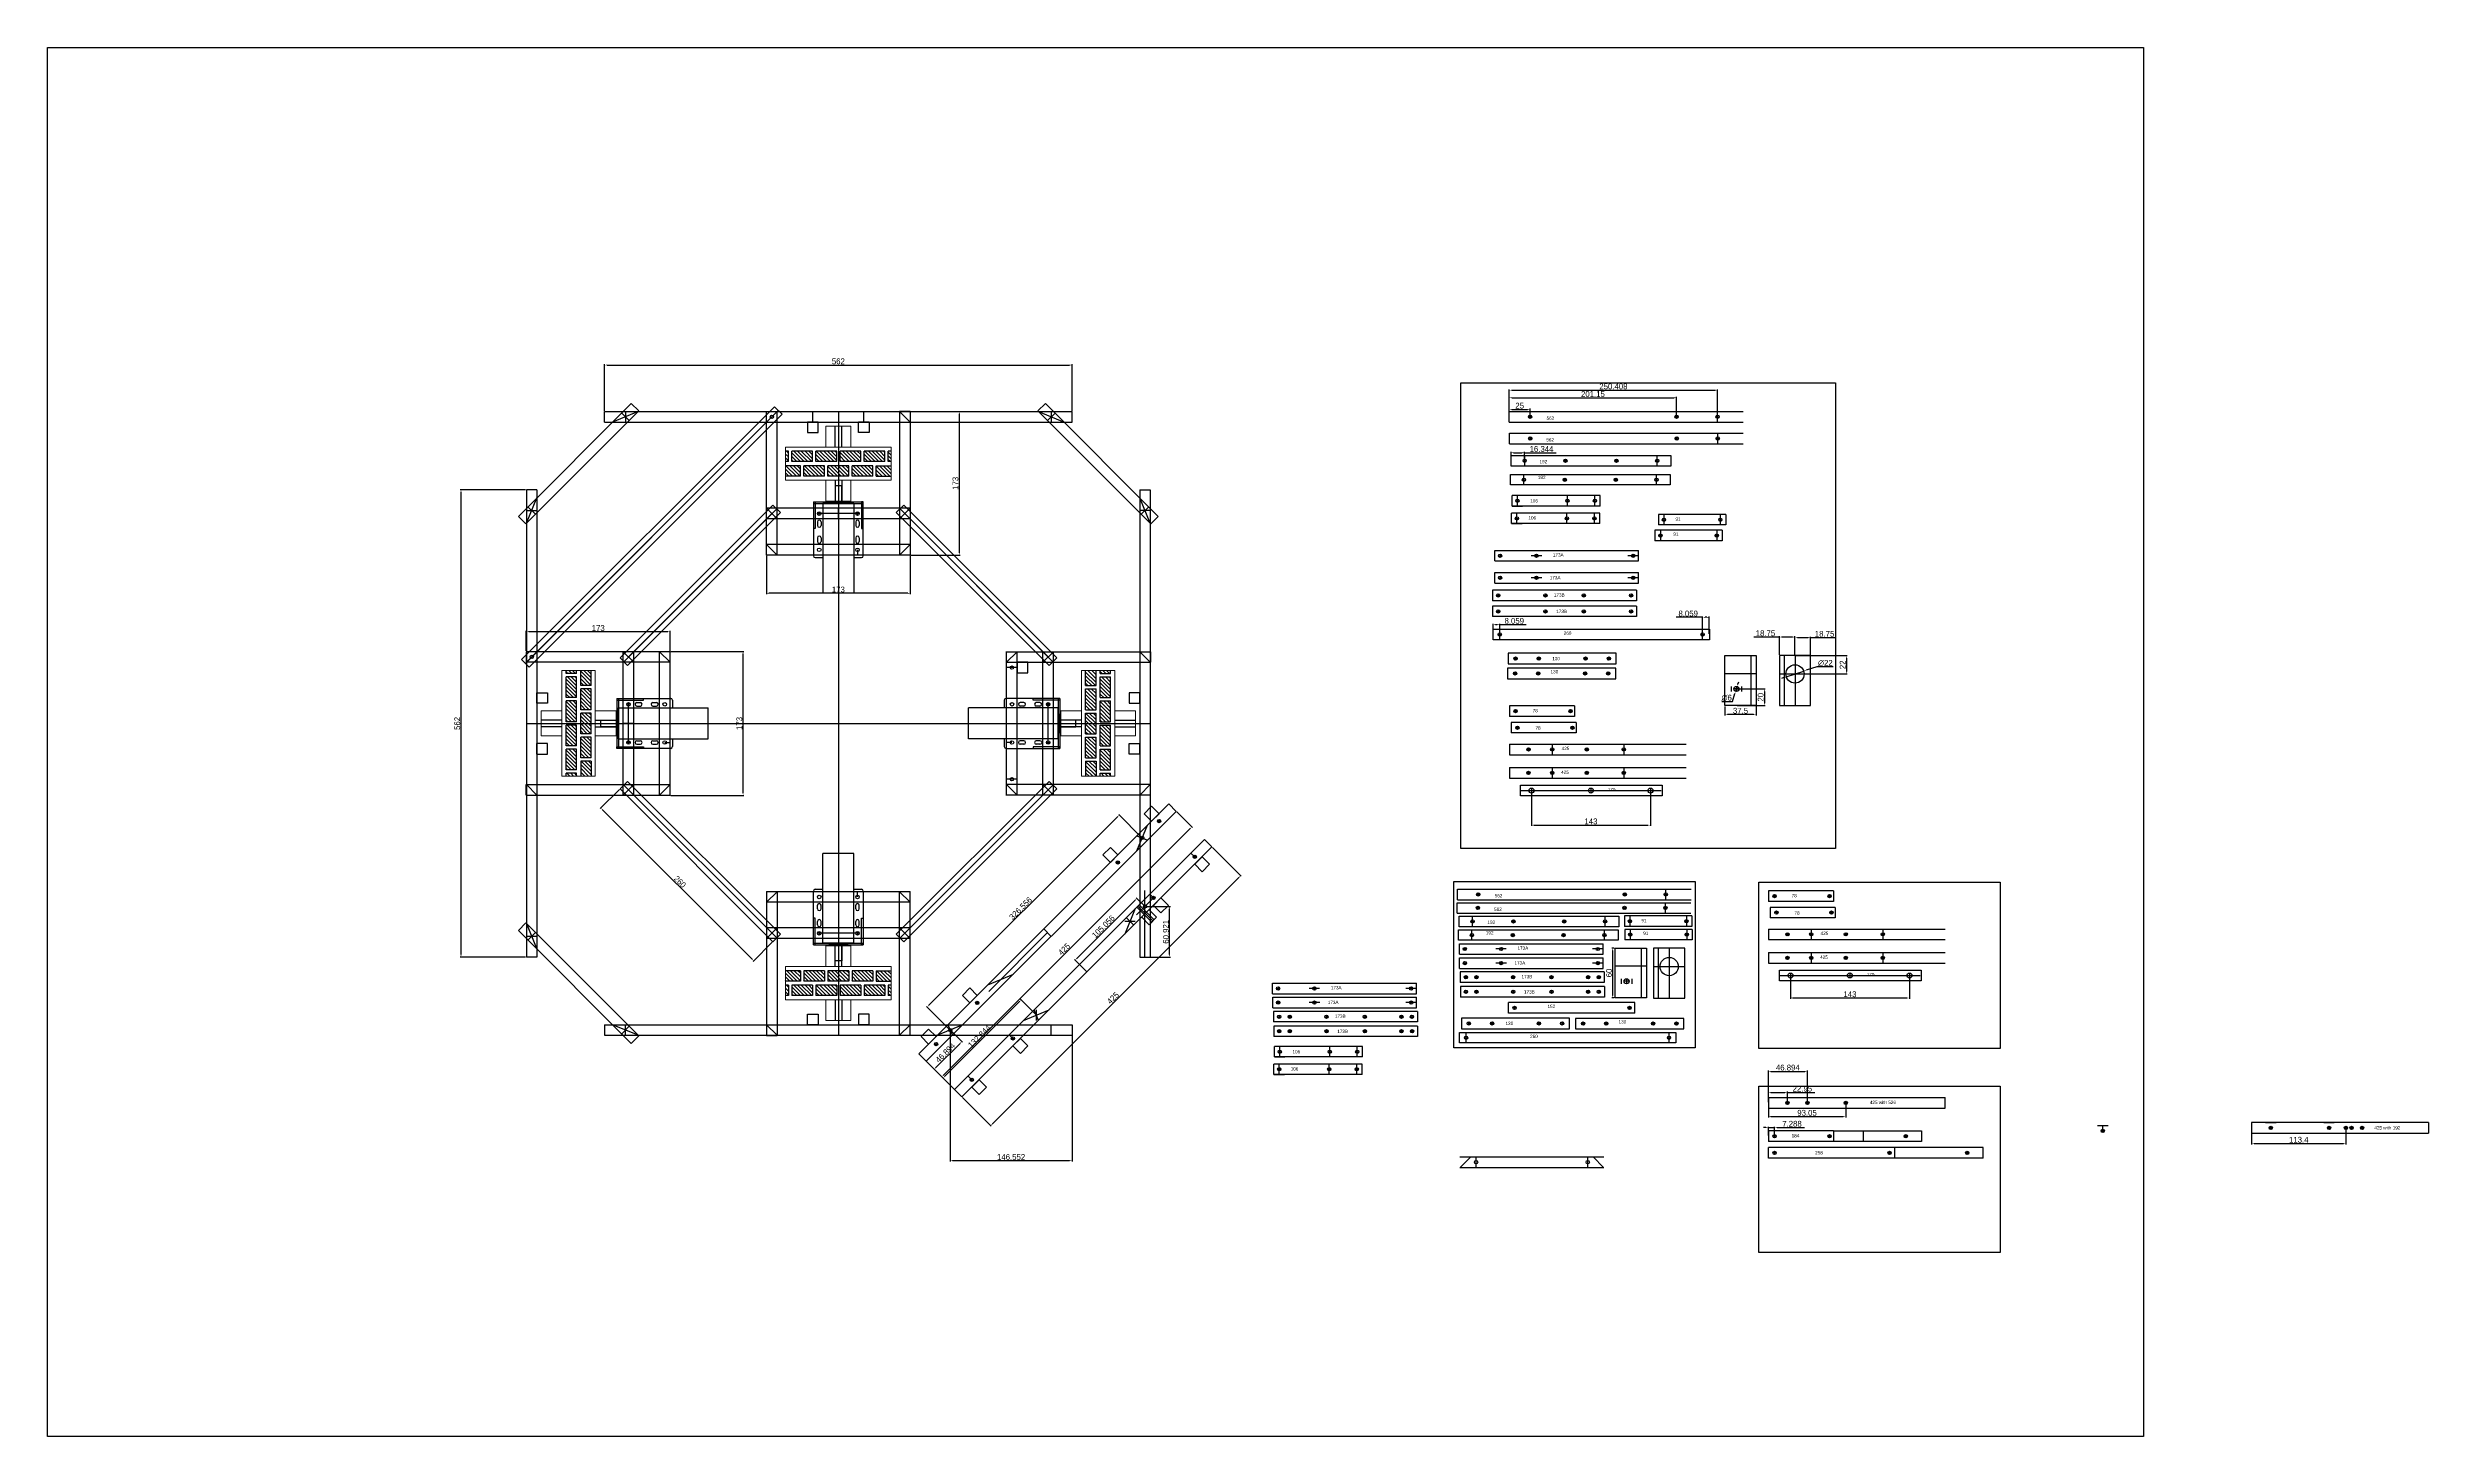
# Model space of a CAD drawing. Header units: millimetres. Extents: x -15418 to 43885, y -27590 to 23052.
# Drawn here: x 21270 to 24132, y -5202 to -3532 of the extents above; entities that cross this region are included whole.
import ezdxf

# ---------------------------------------------------------------- set-up
doc = ezdxf.new("R2010")
doc.units = ezdxf.units.MM
doc.header["$LTSCALE"] = 0.5
doc.layers.get('0').update_dxf_attribs({"lineweight": 5})
doc.layers.get('Defpoints').update_dxf_attribs({"color": 4})
for name, color, linetype in [('Layer1', 1, 'Continuous'), ('Layer2', 2, 'Continuous'), ('Layer3', 9, 'Continuous'), ('Layer4', 6, 'Continuous')]:
    doc.layers.add(name, color=color, linetype=linetype)
doc.layers.add('Layer9', color=3, linetype='Continuous', lineweight=5)
doc.dimstyles.new('ISO-25', dxfattribs={"dimtxt": 7, "dimasz": 3, "dimexe": 1, "dimexo": 1, "dimgap": 1, "dimtad": 1, "dimtoh": 1, "dimdec": 3, "dimdsep": 46, "dimtxsty": 'Standard', "dimcen": 2.5, "dimadec": 0, "dimazin": 0, "dimtfac": 1, "dimtdec": 3, "dimtmove": 0, "dimatfit": 3, "dimfxl": 1, "dimarcsym": 1})
pattern_1 = [(315, (6459.4797, 19165.9875), (2.24506403, 2.24506403), [])]

# ---------------------------------------------------------------- blocks, each defined once
blk = doc.blocks.new('*D123')
at = {"layer": 'Defpoints', "color": 0, "transparency": 16777216}
for p in [(23151.5, -4614.9), (23154.4, -4614.9), (23154.4, -4674.9)]:
    blk.add_point(p, dxfattribs=at)
at = {"layer": 'Layer1', "color": 0, "lineweight": -2, "transparency": 16777216}
for p, q in [((23153.4, -4614.9), (23150.5, -4614.9)), ((23151.5, -4671.9), (23151.5, -4617.9)), ((23153.4, -4674.9), (23150.5, -4674.9))]:
    blk.add_line(p, q, dxfattribs=at)
at = {"layer": 'Layer1', "color": 0, "transparency": 16777216}
for points in [[(23151, -4617.9), (23152, -4617.9), (23151.5, -4614.9)], [(23151, -4671.9), (23152, -4671.9), (23151.5, -4674.9)]]:
    blk.add_solid(points, dxfattribs=at)
at = {"layer": 'Layer1', "color": 0, "transparency": 16777216, "insert": (23147, -4644.9), "char_height": 7, "attachment_point": 5, "rotation": 90}
blk.add_mtext('60', dxfattribs=at)
blk = doc.blocks.new('*D126')
at = {"layer": 'Defpoints', "color": 0, "transparency": 16777216}
for p in [(21845.5, -4063.9), (21766.8, -4625.9), (21845.5, -4625.9)]:
    blk.add_point(p, dxfattribs=at)
at = {"layer": 'Layer1', "color": 0, "lineweight": -2, "transparency": 16777216}
for p, q in [((21844.5, -4063.9), (21765.8, -4063.9)), ((21766.8, -4066.9), (21766.8, -4622.9)), ((21844.5, -4625.9), (21765.8, -4625.9))]:
    blk.add_line(p, q, dxfattribs=at)
at = {"layer": 'Layer1', "color": 0, "transparency": 16777216}
for points in [[(21766.3, -4066.9), (21767.3, -4066.9), (21766.8, -4063.9)], [(21766.3, -4622.9), (21767.3, -4622.9), (21766.8, -4625.9)]]:
    blk.add_solid(points, dxfattribs=at)
at = {"layer": 'Layer1', "color": 0, "transparency": 16777216, "insert": (21762.3, -4344.9), "char_height": 7, "attachment_point": 5, "rotation": 90}
blk.add_mtext('562', dxfattribs=at)
blk = doc.blocks.new('*D127')
at = {"layer": 'Defpoints', "color": 0, "transparency": 16777216}
for p in [(22501.5, -3914), (21939.5, -3969.9), (22501.5, -3969.9)]:
    blk.add_point(p, dxfattribs=at)
at = {"layer": 'Layer1', "color": 0, "lineweight": -2, "transparency": 16777216}
for p, q in [((21939.5, -3968.9), (21939.5, -3913)), ((21942.5, -3914), (22498.5, -3914)), ((22501.5, -3968.9), (22501.5, -3913))]:
    blk.add_line(p, q, dxfattribs=at)
at = {"layer": 'Layer1', "color": 0, "transparency": 16777216}
for points in [[(21942.5, -3913.5), (21942.5, -3914.5), (21939.5, -3914)], [(22498.5, -3913.5), (22498.5, -3914.5), (22501.5, -3914)]]:
    blk.add_solid(points, dxfattribs=at)
at = {"layer": 'Layer1', "color": 0, "transparency": 16777216, "insert": (22220.5, -3909.5), "char_height": 7, "attachment_point": 5}
blk.add_mtext('562', dxfattribs=at)
blk = doc.blocks.new('*D128')
at = {"layer": 'Defpoints', "color": 0, "transparency": 16777216}
for p in [(22306.7, -3969.7), (22306.7, -4142.7), (22365.8, -4142.7)]:
    blk.add_point(p, dxfattribs=at)
at = {"layer": 'Layer1', "color": 0, "lineweight": -2, "transparency": 16777216}
for p, q in [((22307.7, -3969.7), (22366.8, -3969.7)), ((22365.8, -3972.7), (22365.8, -4139.7)), ((22307.7, -4142.7), (22366.8, -4142.7))]:
    blk.add_line(p, q, dxfattribs=at)
at = {"layer": 'Layer1', "color": 0, "transparency": 16777216}
for points in [[(22365.3, -3972.7), (22366.3, -3972.7), (22365.8, -3969.7)], [(22365.3, -4139.7), (22366.3, -4139.7), (22365.8, -4142.7)]]:
    blk.add_solid(points, dxfattribs=at)
at = {"layer": 'Layer1', "color": 0, "transparency": 16777216, "insert": (22361.3, -4056.2), "char_height": 7, "attachment_point": 5, "rotation": 90}
blk.add_mtext('173', dxfattribs=at)
blk = doc.blocks.new('*D130')
at = {"layer": 'Defpoints', "color": 0, "transparency": 16777216}
for p in [(21958, -4423.5), (21934.9, -4446.5), (22141.8, -4607.3)]:
    blk.add_point(p, dxfattribs=at)
at = {"layer": 'Layer1', "color": 0, "lineweight": -2, "transparency": 16777216}
for p, q in [((21957.3, -4424.2), (21934.2, -4447.3)), ((22116.7, -4628.3), (21937.1, -4448.7)), ((22141.1, -4608), (22118.1, -4631.1))]:
    blk.add_line(p, q, dxfattribs=at)
at = {"layer": 'Layer1', "color": 0, "transparency": 16777216}
for points in [[(21937.4, -4448.3), (21936.7, -4449), (21934.9, -4446.5)], [(22117, -4627.9), (22116.3, -4628.6), (22118.8, -4630.4)]]:
    blk.add_solid(points, dxfattribs=at)
at = {"layer": 'Layer1', "color": 0, "transparency": 16777216, "insert": (22030, -4535.3), "char_height": 7, "attachment_point": 5, "rotation": 315}
blk.add_mtext('260', dxfattribs=at)
blk = doc.blocks.new('*D131')
at = {"layer": 'Defpoints', "color": 0, "transparency": 16777216}
for p in [(22018.1, -4258.4), (22105.9, -4258.4), (22018.1, -4431.4)]:
    blk.add_point(p, dxfattribs=at)
at = {"layer": 'Layer1', "color": 0, "lineweight": -2, "transparency": 16777216}
for p, q in [((22019.1, -4258.4), (22106.9, -4258.4)), ((22105.9, -4428.4), (22105.9, -4261.4)), ((22019.1, -4431.4), (22106.9, -4431.4))]:
    blk.add_line(p, q, dxfattribs=at)
at = {"layer": 'Layer1', "color": 0, "transparency": 16777216}
for points in [[(22105.4, -4261.4), (22106.4, -4261.4), (22105.9, -4258.4)], [(22105.4, -4428.4), (22106.4, -4428.4), (22105.9, -4431.4)]]:
    blk.add_solid(points, dxfattribs=at)
at = {"layer": 'Layer1', "color": 0, "transparency": 16777216, "insert": (22101.4, -4344.9), "char_height": 7, "attachment_point": 5, "rotation": 90}
blk.add_mtext('173', dxfattribs=at)
blk = doc.blocks.new('*D132')
at = {"layer": 'Defpoints', "color": 0, "transparency": 16777216}
for p in [(21845.3, -4234.7), (21845.3, -4258.7), (22018.3, -4258.7)]:
    blk.add_point(p, dxfattribs=at)
at = {"layer": 'Layer1', "color": 0, "lineweight": -2, "transparency": 16777216}
for p, q in [((21845.3, -4257.7), (21845.3, -4233.7)), ((22015.3, -4234.7), (21848.3, -4234.7)), ((22018.3, -4257.7), (22018.3, -4233.7))]:
    blk.add_line(p, q, dxfattribs=at)
at = {"layer": 'Layer1', "color": 0, "transparency": 16777216}
for points in [[(21848.3, -4234.2), (21848.3, -4235.2), (21845.3, -4234.7)], [(22015.3, -4234.2), (22015.3, -4235.2), (22018.3, -4234.7)]]:
    blk.add_solid(points, dxfattribs=at)
at = {"layer": 'Layer1', "color": 0, "transparency": 16777216, "insert": (21931.8, -4230.2), "char_height": 7, "attachment_point": 5}
blk.add_mtext('173', dxfattribs=at)
blk = doc.blocks.new('*D133')
at = {"layer": 'Defpoints', "color": 0, "transparency": 16777216}
for p in [(22134, -4142.5), (22307, -4142.5), (22134, -4188.4)]:
    blk.add_point(p, dxfattribs=at)
at = {"layer": 'Layer1', "color": 0, "lineweight": -2, "transparency": 16777216}
for p, q in [((22134, -4143.5), (22134, -4189.4)), ((22307, -4143.5), (22307, -4189.4)), ((22304, -4188.4), (22137, -4188.4))]:
    blk.add_line(p, q, dxfattribs=at)
at = {"layer": 'Layer1', "color": 0, "transparency": 16777216}
for points in [[(22137, -4187.9), (22137, -4188.9), (22134, -4188.4)], [(22304, -4187.9), (22304, -4188.9), (22307, -4188.4)]]:
    blk.add_solid(points, dxfattribs=at)
at = {"layer": 'Layer1', "color": 0, "transparency": 16777216, "insert": (22220.5, -4183.9), "char_height": 7, "attachment_point": 5}
blk.add_mtext('173', dxfattribs=at)
blk = doc.blocks.new('*D134')
at = {"layer": 'Defpoints', "color": 0, "transparency": 16777216}
for p in [(22626.8, -4450.6), (22645.4, -4469.3), (22326.3, -4751.2)]:
    blk.add_point(p, dxfattribs=at)
at = {"layer": 'Layer1', "color": 0, "lineweight": -2, "transparency": 16777216}
for p, q in [((22627.5, -4451.3), (22646.1, -4470)), ((22347, -4767.7), (22643.3, -4471.4)), ((22327, -4751.9), (22345.6, -4770.5))]:
    blk.add_line(p, q, dxfattribs=at)
at = {"layer": 'Layer1', "color": 0, "transparency": 16777216}
for points in [[(22643, -4471.1), (22643.7, -4471.8), (22645.4, -4469.3)], [(22346.7, -4767.3), (22347.4, -4768), (22344.9, -4769.8)]]:
    blk.add_solid(points, dxfattribs=at)
at = {"layer": 'Layer1', "color": 0, "transparency": 16777216, "insert": (22492, -4616.4), "char_height": 7, "attachment_point": 5, "rotation": 45}
blk.add_mtext('425', dxfattribs=at)
blk = doc.blocks.new('*D135')
at = {"layer": 'Defpoints', "color": 0, "transparency": 16777216}
for p in [(22669.6, -4493.4), (22704.2, -4528), (22369.1, -4794)]:
    blk.add_point(p, dxfattribs=at)
at = {"layer": 'Layer1', "color": 0, "lineweight": -2, "transparency": 16777216}
for p, q in [((22670.3, -4494.2), (22704.9, -4528.7)), ((22405.8, -4826.4), (22702, -4530.1)), ((22369.8, -4794.7), (22404.4, -4829.2))]:
    blk.add_line(p, q, dxfattribs=at)
at = {"layer": 'Layer1', "color": 0, "transparency": 16777216}
for points in [[(22701.7, -4529.8), (22702.4, -4530.5), (22704.2, -4528)], [(22405.4, -4826.1), (22406.1, -4826.8), (22403.6, -4828.5)]]:
    blk.add_solid(points, dxfattribs=at)
at = {"layer": 'Layer1', "color": 0, "transparency": 16777216, "insert": (22550.7, -4675.1), "char_height": 7, "attachment_point": 5, "rotation": 45}
blk.add_mtext('425', dxfattribs=at)
blk = doc.blocks.new('*D136')
at = {"layer": 'Defpoints', "color": 0, "transparency": 16777216}
for p in [(22354.9, -4713.5), (22321.8, -4746.7), (22368.9, -4727.5)]:
    blk.add_point(p, dxfattribs=at)
at = {"layer": 'Layer1', "color": 0, "lineweight": -2, "transparency": 16777216}
for p, q in [((22355.6, -4714.2), (22369.6, -4728.2)), ((22322.5, -4747.4), (22336.4, -4761.3)), ((22337.8, -4758.5), (22366.8, -4729.6))]:
    blk.add_line(p, q, dxfattribs=at)
at = {"layer": 'Layer1', "color": 0, "transparency": 16777216}
for points in [[(22366.4, -4729.2), (22367.1, -4729.9), (22368.9, -4727.5)], [(22337.5, -4758.1), (22338.2, -4758.9), (22335.7, -4760.6)]]:
    blk.add_solid(points, dxfattribs=at)
at = {"layer": 'Layer1', "color": 0, "transparency": 16777216, "insert": (22349.1, -4740.9), "char_height": 7, "attachment_point": 5, "rotation": 45}
blk.add_mtext('46.894', dxfattribs=at)
blk = doc.blocks.new('*D139')
at = {"layer": 'Defpoints', "color": 0, "transparency": 16777216}
for p in [(22354.9, -4713.5), (22501.5, -4713.5), (22354.9, -4870.7)]:
    blk.add_point(p, dxfattribs=at)
at = {"layer": 'Layer1', "color": 0, "lineweight": -2, "transparency": 16777216}
for p, q in [((22354.9, -4714.5), (22354.9, -4871.7)), ((22501.5, -4714.5), (22501.5, -4871.7)), ((22498.5, -4870.7), (22357.9, -4870.7))]:
    blk.add_line(p, q, dxfattribs=at)
at = {"layer": 'Layer1', "color": 0, "transparency": 16777216}
for points in [[(22357.9, -4870.2), (22357.9, -4871.2), (22354.9, -4870.7)], [(22498.5, -4870.2), (22498.5, -4871.2), (22501.5, -4870.7)]]:
    blk.add_solid(points, dxfattribs=at)
at = {"layer": 'Layer1', "color": 0, "transparency": 16777216, "insert": (22428.2, -4866.2), "char_height": 7, "attachment_point": 5}
blk.add_mtext('146.552', dxfattribs=at)
blk = doc.blocks.new('*D146')
at = {"layer": 'Defpoints', "color": 0, "transparency": 16777216}
for p in [(23286.4, -4323.4), (23286.4, -4334.2), (23323.9, -4323.4)]:
    blk.add_point(p, dxfattribs=at)
at = {"layer": 'Layer1', "color": 0, "lineweight": -2, "transparency": 16777216}
for p, q in [((23286.4, -4324.4), (23286.4, -4335.2)), ((23320.9, -4334.2), (23289.4, -4334.2)), ((23323.9, -4324.4), (23323.9, -4335.2))]:
    blk.add_line(p, q, dxfattribs=at)
at = {"layer": 'Layer1', "color": 0, "transparency": 16777216}
for points in [[(23289.4, -4333.7), (23289.4, -4334.7), (23286.4, -4334.2)], [(23320.9, -4333.7), (23320.9, -4334.7), (23323.9, -4334.2)]]:
    blk.add_solid(points, dxfattribs=at)
at = {"layer": 'Layer1', "color": 0, "transparency": 16777216, "insert": (23305.1, -4329.7), "char_height": 7, "attachment_point": 5}
blk.add_mtext('37.5', dxfattribs=at)
blk = doc.blocks.new('*D176')
at = {"layer": 'Defpoints', "color": 0, "transparency": 16777216}
for p in [(23360.2, -4288.8), (23381.1, -4282)]:
    blk.add_point(p, dxfattribs=at)
at = {"layer": 'Layer1', "color": 0, "lineweight": -2, "transparency": 16777216}
for p, q in [((23357.3, -4289.7), (23354.5, -4290.7)), ((23360.2, -4288.8), (23381.1, -4282)), ((23396.7, -4276.8), (23383.9, -4281)), ((23416.4, -4276.8), (23396.7, -4276.8))]:
    blk.add_line(p, q, dxfattribs=at)
at = {"layer": 'Layer1', "color": 0, "transparency": 16777216}
for points in [[(23357.2, -4289.3), (23357.5, -4290.2), (23360.2, -4288.8)], [(23383.8, -4280.6), (23384.1, -4281.5), (23381.1, -4282)]]:
    blk.add_solid(points, dxfattribs=at)
at = {"layer": 'Layer1', "color": 0, "transparency": 16777216, "insert": (23407.1, -4272.3), "char_height": 7, "attachment_point": 5}
blk.add_mtext('∅22', dxfattribs=at)
blk = doc.blocks.new('*D177')
at = {"layer": 'Defpoints', "color": 0, "transparency": 16777216}
for p in [(23299.2, -4306.2), (23301, -4300.5)]:
    blk.add_point(p, dxfattribs=at)
at = {"layer": 'Layer1', "color": 0, "lineweight": -2, "transparency": 16777216}
for p, q in [((23282.6, -4318.6), (23295.3, -4318.6)), ((23295.3, -4318.6), (23298.3, -4309.1)), ((23301, -4300.5), (23299.2, -4306.2)), ((23302, -4297.7), (23302.9, -4294.8))]:
    blk.add_line(p, q, dxfattribs=at)
at = {"layer": 'Layer1', "color": 0, "transparency": 16777216}
for points in [[(23297.9, -4309), (23298.8, -4309.3), (23299.2, -4306.2)], [(23301.5, -4297.5), (23302.4, -4297.8), (23301, -4300.5)]]:
    blk.add_solid(points, dxfattribs=at)
at = {"layer": 'Layer1', "color": 0, "transparency": 16777216, "insert": (23288.5, -4314.1), "char_height": 7, "attachment_point": 5}
blk.add_mtext('∅6', dxfattribs=at)
blk = doc.blocks.new('*D178')
at = {"layer": 'Defpoints', "color": 0, "lineweight": -2, "transparency": 16777216}
for p, q in [((23053.8, -4426.6), (23053.8, -4468.2)), ((23196.8, -4426.6), (23196.8, -4468.2)), ((23056.8, -4467.2), (23193.8, -4467.2))]:
    blk.add_line(p, q, dxfattribs=at)
at = {"layer": 'Defpoints', "color": 0, "transparency": 16777216}
for p in [(23053.8, -4425.6), (23196.8, -4425.6), (23196.8, -4467.2)]:
    blk.add_point(p, dxfattribs=at)
for points in [[(23056.8, -4466.7), (23056.8, -4467.7), (23053.8, -4467.2)], [(23193.8, -4466.7), (23193.8, -4467.7), (23196.8, -4467.2)]]:
    blk.add_solid(points, dxfattribs=at)
at = {"layer": 'Defpoints', "color": 0, "transparency": 16777216, "insert": (23125.3, -4462.7), "char_height": 7, "attachment_point": 5}
blk.add_mtext('143', dxfattribs=at)
blk = doc.blocks.new('*D179')
at = {"layer": 'Defpoints', "color": 0, "lineweight": -2, "transparency": 16777216}
for p, q in [((23370.6, -4262.4), (23370.6, -4240.7)), ((23373.6, -4241.7), (23386.4, -4241.7)), ((23389.4, -4262.4), (23389.4, -4240.7)), ((23389.4, -4241.7), (23420.1, -4241.7))]:
    blk.add_line(p, q, dxfattribs=at)
at = {"layer": 'Defpoints', "color": 0, "transparency": 16777216}
for p in [(23370.6, -4263.4), (23389.4, -4241.7), (23389.4, -4263.4)]:
    blk.add_point(p, dxfattribs=at)
for points in [[(23373.6, -4241.2), (23373.6, -4242.2), (23370.6, -4241.7)], [(23386.4, -4241.2), (23386.4, -4242.2), (23389.4, -4241.7)]]:
    blk.add_solid(points, dxfattribs=at)
at = {"layer": 'Defpoints', "color": 0, "transparency": 16777216, "insert": (23406.2, -4237.2), "char_height": 7, "attachment_point": 5}
blk.add_mtext('18.75', dxfattribs=at)
blk = doc.blocks.new('*D180')
at = {"layer": 'Defpoints', "color": 0, "lineweight": -2, "transparency": 16777216}
for p, q in [((23351.9, -4241), (23321.2, -4241)), ((23351.9, -4262.4), (23351.9, -4240)), ((23367.6, -4241), (23354.9, -4241)), ((23370.6, -4262.4), (23370.6, -4240))]:
    blk.add_line(p, q, dxfattribs=at)
at = {"layer": 'Defpoints', "color": 0, "transparency": 16777216}
for p in [(23351.9, -4241), (23351.9, -4263.4), (23370.6, -4263.4)]:
    blk.add_point(p, dxfattribs=at)
for points in [[(23354.9, -4240.5), (23354.9, -4241.5), (23351.9, -4241)], [(23367.6, -4240.5), (23367.6, -4241.5), (23370.6, -4241)]]:
    blk.add_solid(points, dxfattribs=at)
at = {"layer": 'Defpoints', "color": 0, "transparency": 16777216, "insert": (23335.1, -4236.5), "char_height": 7, "attachment_point": 5}
blk.add_mtext('18.75', dxfattribs=at)
blk = doc.blocks.new('*D181')
at = {"layer": 'Defpoints', "color": 0, "lineweight": -2, "transparency": 16777216}
for p, q in [((23365.2, -4648.9), (23365.2, -4676)), ((23508.2, -4648.9), (23508.2, -4676)), ((23368.2, -4675), (23505.2, -4675))]:
    blk.add_line(p, q, dxfattribs=at)
at = {"layer": 'Defpoints', "color": 0, "transparency": 16777216}
for p in [(23365.2, -4647.9), (23508.2, -4647.9), (23508.2, -4675)]:
    blk.add_point(p, dxfattribs=at)
for points in [[(23368.2, -4674.5), (23368.2, -4675.5), (23365.2, -4675)], [(23505.2, -4674.5), (23505.2, -4675.5), (23508.2, -4675)]]:
    blk.add_solid(points, dxfattribs=at)
at = {"layer": 'Defpoints', "color": 0, "transparency": 16777216, "insert": (23436.7, -4670.5), "char_height": 7, "attachment_point": 5}
blk.add_mtext('143', dxfattribs=at)
blk = doc.blocks.new('*D188')
at = {"layer": 'Defpoints', "color": 0, "transparency": 16777216}
for p in [(23919.6, -4831.2), (24033, -4831.2), (24033, -4850)]:
    blk.add_point(p, dxfattribs=at)
at = {"layer": 'Layer1', "color": 0, "lineweight": -2, "transparency": 16777216}
for p, q in [((23919.6, -4832.2), (23919.6, -4851)), ((24033, -4832.2), (24033, -4851)), ((23922.6, -4850), (24030, -4850))]:
    blk.add_line(p, q, dxfattribs=at)
at = {"layer": 'Layer1', "color": 0, "transparency": 16777216}
for points in [[(23922.6, -4849.5), (23922.6, -4850.5), (23919.6, -4850)], [(24030, -4849.5), (24030, -4850.5), (24033, -4850)]]:
    blk.add_solid(points, dxfattribs=at)
at = {"layer": 'Layer1', "color": 0, "transparency": 16777216, "insert": (23976.3, -4845.5), "char_height": 7, "attachment_point": 5}
blk.add_mtext('113.4', dxfattribs=at)
blk = doc.blocks.new('*D203')
at = {"layer": 'Defpoints', "color": 0, "transparency": 16777216}
for p in [(23370.6, -4263.4), (23370.6, -4285.4), (23432.4, -4285.4)]:
    blk.add_point(p, dxfattribs=at)
at = {"layer": 'Layer9', "color": 0, "lineweight": -2, "transparency": 16777216}
for p, q in [((23371.6, -4263.4), (23433.4, -4263.4)), ((23371.6, -4285.4), (23433.4, -4285.4)), ((23432.4, -4266.4), (23432.4, -4282.4))]:
    blk.add_line(p, q, dxfattribs=at)
at = {"layer": 'Layer9', "color": 0, "transparency": 16777216}
for points in [[(23431.9, -4266.4), (23432.9, -4266.4), (23432.4, -4263.4)], [(23431.9, -4282.4), (23432.9, -4282.4), (23432.4, -4285.4)]]:
    blk.add_solid(points, dxfattribs=at)
at = {"layer": 'Layer9', "color": 0, "transparency": 16777216, "insert": (23427.9, -4274.4), "char_height": 7, "attachment_point": 5, "rotation": 90}
blk.add_mtext('22', dxfattribs=at)
blk = doc.blocks.new('*D204')
at = {"layer": 'Defpoints', "color": 0, "transparency": 16777216}
for p in [(23300.1, -4303.4), (23300.1, -4323.4), (23333.8, -4323.4)]:
    blk.add_point(p, dxfattribs=at)
at = {"layer": 'Layer9', "color": 0, "lineweight": -2, "transparency": 16777216}
for p, q in [((23301.1, -4303.4), (23334.8, -4303.4)), ((23333.8, -4306.4), (23333.8, -4320.4)), ((23301.1, -4323.4), (23334.8, -4323.4))]:
    blk.add_line(p, q, dxfattribs=at)
at = {"layer": 'Layer9', "color": 0, "transparency": 16777216}
for points in [[(23333.3, -4306.4), (23334.3, -4306.4), (23333.8, -4303.4)], [(23333.3, -4320.4), (23334.3, -4320.4), (23333.8, -4323.4)]]:
    blk.add_solid(points, dxfattribs=at)
at = {"layer": 'Layer9', "color": 0, "transparency": 16777216, "insert": (23329.3, -4313.4), "char_height": 7, "attachment_point": 5, "rotation": 90}
blk.add_mtext('20', dxfattribs=at)
blk = doc.blocks.new('*D206')
at = {"layer": 'Defpoints', "color": 0, "transparency": 16777216}
for p in [(23027.1, -3976.2), (23052.1, -3967.3), (23052.1, -3976.2)]:
    blk.add_point(p, dxfattribs=at)
at = {"layer": 'Layer9', "color": 0, "lineweight": -2, "transparency": 16777216}
for p, q in [((23027.1, -3975.2), (23027.1, -3966.3)), ((23030.1, -3967.3), (23049.1, -3967.3)), ((23052.1, -3975.2), (23052.1, -3966.3))]:
    blk.add_line(p, q, dxfattribs=at)
at = {"layer": 'Layer9', "color": 0, "transparency": 16777216}
for points in [[(23030.1, -3966.8), (23030.1, -3967.8), (23027.1, -3967.3)], [(23049.1, -3966.8), (23049.1, -3967.8), (23052.1, -3967.3)]]:
    blk.add_solid(points, dxfattribs=at)
at = {"layer": 'Layer9', "color": 0, "transparency": 16777216, "insert": (23039.6, -3962.8), "char_height": 7, "attachment_point": 5}
blk.add_mtext('25', dxfattribs=at)
blk = doc.blocks.new('*D207')
at = {"layer": 'Defpoints', "color": 0, "transparency": 16777216}
for p in [(23027.1, -3976.2), (23228.3, -3953.3), (23228.3, -3976.2)]:
    blk.add_point(p, dxfattribs=at)
at = {"layer": 'Layer9', "color": 0, "lineweight": -2, "transparency": 16777216}
for p, q in [((23027.1, -3975.2), (23027.1, -3952.3)), ((23030.1, -3953.3), (23225.3, -3953.3)), ((23228.3, -3975.2), (23228.3, -3952.3))]:
    blk.add_line(p, q, dxfattribs=at)
at = {"layer": 'Layer9', "color": 0, "transparency": 16777216}
for points in [[(23030.1, -3952.8), (23030.1, -3953.8), (23027.1, -3953.3)], [(23225.3, -3952.8), (23225.3, -3953.8), (23228.3, -3953.3)]]:
    blk.add_solid(points, dxfattribs=at)
at = {"layer": 'Layer9', "color": 0, "transparency": 16777216, "insert": (23127.7, -3948.8), "char_height": 7, "attachment_point": 5}
blk.add_mtext('201.15', dxfattribs=at)
blk = doc.blocks.new('*D208')
at = {"layer": 'Defpoints', "color": 0, "transparency": 16777216}
for p in [(23277.5, -3944.2), (23027.1, -3976.2), (23277.5, -3976.2)]:
    blk.add_point(p, dxfattribs=at)
at = {"layer": 'Layer9', "color": 0, "lineweight": -2, "transparency": 16777216}
for p, q in [((23027.1, -3975.2), (23027.1, -3943.2)), ((23030.1, -3944.2), (23274.5, -3944.2)), ((23277.5, -3975.2), (23277.5, -3943.2))]:
    blk.add_line(p, q, dxfattribs=at)
at = {"layer": 'Layer9', "color": 0, "transparency": 16777216}
for points in [[(23030.1, -3943.7), (23030.1, -3944.7), (23027.1, -3944.2)], [(23274.5, -3943.7), (23274.5, -3944.7), (23277.5, -3944.2)]]:
    blk.add_solid(points, dxfattribs=at)
at = {"layer": 'Layer9', "color": 0, "transparency": 16777216, "insert": (23152.3, -3939.7), "char_height": 7, "attachment_point": 5}
blk.add_mtext('250.408', dxfattribs=at)
blk = doc.blocks.new('*D209')
at = {"layer": 'Defpoints', "color": 0, "transparency": 16777216}
for p in [(23029.3, -4029.1), (23045.6, -4019.4), (23045.6, -4029.1)]:
    blk.add_point(p, dxfattribs=at)
at = {"layer": 'Layer9', "color": 0, "lineweight": -2, "transparency": 16777216}
for p, q in [((23029.3, -4028.1), (23029.3, -4018.4)), ((23032.3, -4019.4), (23042.6, -4019.4)), ((23045.6, -4028.1), (23045.6, -4018.4)), ((23045.6, -4019.4), (23083.3, -4019.4))]:
    blk.add_line(p, q, dxfattribs=at)
at = {"layer": 'Layer9', "color": 0, "transparency": 16777216}
for points in [[(23032.3, -4018.9), (23032.3, -4019.9), (23029.3, -4019.4)], [(23042.6, -4018.9), (23042.6, -4019.9), (23045.6, -4019.4)]]:
    blk.add_solid(points, dxfattribs=at)
at = {"layer": 'Layer9', "color": 0, "transparency": 16777216, "insert": (23065.9, -4014.9), "char_height": 7, "attachment_point": 5}
blk.add_mtext('16.344', dxfattribs=at)
blk = doc.blocks.new('*D210')
at = {"layer": 'Defpoints', "color": 0, "transparency": 16777216}
for p in [(23338.6, -4801.2), (23361.5, -4788.5), (23361.5, -4801.2)]:
    blk.add_point(p, dxfattribs=at)
at = {"layer": 'Layer9', "color": 0, "lineweight": -2, "transparency": 16777216}
for p, q in [((23338.6, -4800.2), (23338.6, -4787.5)), ((23341.6, -4788.5), (23358.5, -4788.5)), ((23361.5, -4800.2), (23361.5, -4787.5)), ((23361.5, -4788.5), (23394.5, -4788.5))]:
    blk.add_line(p, q, dxfattribs=at)
at = {"layer": 'Layer9', "color": 0, "transparency": 16777216}
for points in [[(23341.6, -4788), (23341.6, -4789), (23338.6, -4788.5)], [(23358.5, -4788), (23358.5, -4789), (23361.5, -4788.5)]]:
    blk.add_solid(points, dxfattribs=at)
at = {"layer": 'Layer9', "color": 0, "transparency": 16777216, "insert": (23379.5, -4784), "char_height": 7, "attachment_point": 5}
blk.add_mtext('22.95', dxfattribs=at)
blk = doc.blocks.new('*D211')
at = {"layer": 'Defpoints', "color": 0, "transparency": 16777216}
for p in [(23338.6, -4801.2), (23431.6, -4801.2), (23431.6, -4817.6)]:
    blk.add_point(p, dxfattribs=at)
at = {"layer": 'Layer9', "color": 0, "lineweight": -2, "transparency": 16777216}
for p, q in [((23338.6, -4802.2), (23338.6, -4818.6)), ((23431.6, -4802.2), (23431.6, -4818.6)), ((23341.6, -4817.6), (23428.6, -4817.6))]:
    blk.add_line(p, q, dxfattribs=at)
at = {"layer": 'Layer9', "color": 0, "transparency": 16777216}
for points in [[(23341.6, -4817.1), (23341.6, -4818.1), (23338.6, -4817.6)], [(23428.6, -4817.1), (23428.6, -4818.1), (23431.6, -4817.6)]]:
    blk.add_solid(points, dxfattribs=at)
at = {"layer": 'Layer9', "color": 0, "transparency": 16777216, "insert": (23385.1, -4813.1), "char_height": 7, "attachment_point": 5}
blk.add_mtext('93.05', dxfattribs=at)
blk = doc.blocks.new('*D212')
at = {"layer": 'Defpoints', "color": 0, "transparency": 16777216}
for p in [(23385.5, -4763.2), (23338.6, -4801.2), (23385.5, -4801.2)]:
    blk.add_point(p, dxfattribs=at)
at = {"layer": 'Layer9', "color": 0, "lineweight": -2, "transparency": 16777216}
for p, q in [((23338.6, -4800.2), (23338.6, -4762.2)), ((23341.6, -4763.2), (23382.5, -4763.2)), ((23385.5, -4800.2), (23385.5, -4762.2))]:
    blk.add_line(p, q, dxfattribs=at)
at = {"layer": 'Layer9', "color": 0, "transparency": 16777216}
for points in [[(23341.6, -4762.7), (23341.6, -4763.7), (23338.6, -4763.2)], [(23382.5, -4762.7), (23382.5, -4763.7), (23385.5, -4763.2)]]:
    blk.add_solid(points, dxfattribs=at)
at = {"layer": 'Layer9', "color": 0, "transparency": 16777216, "insert": (23362, -4758.7), "char_height": 7, "attachment_point": 5}
blk.add_mtext('46.894', dxfattribs=at)
blk = doc.blocks.new('*D213')
at = {"layer": 'Defpoints', "color": 0, "transparency": 16777216}
for p in [(22458.5, -4695.5), (22346.3, -4771.2), (22364.6, -4789.5)]:
    blk.add_point(p, dxfattribs=at)
at = {"layer": 'Layer9', "color": 0, "lineweight": -2, "transparency": 16777216}
for p, q in [((22438.1, -4679.4), (22348.5, -4769.1)), ((22457.8, -4694.8), (22439.6, -4676.6)), ((22363.9, -4788.8), (22345.6, -4770.5))]:
    blk.add_line(p, q, dxfattribs=at)
at = {"layer": 'Layer9', "color": 0, "transparency": 16777216}
for points in [[(22437.8, -4679.1), (22438.5, -4679.8), (22440.3, -4677.3)], [(22348.1, -4768.8), (22348.8, -4769.5), (22346.3, -4771.2)]]:
    blk.add_solid(points, dxfattribs=at)
at = {"layer": 'Layer9', "color": 0, "transparency": 16777216, "insert": (22390.1, -4721.1), "char_height": 7, "attachment_point": 5, "rotation": 45}
blk.add_mtext('132.844', dxfattribs=at)
blk = doc.blocks.new('*D214')
at = {"layer": 'Defpoints', "color": 0, "transparency": 16777216}
for p in [(22585.8, -4482.6), (22327.3, -4685.9), (22354.9, -4713.5)]:
    blk.add_point(p, dxfattribs=at)
at = {"layer": 'Layer9', "color": 0, "lineweight": -2, "transparency": 16777216}
for p, q in [((22556.1, -4457.1), (22329.4, -4683.8)), ((22585.1, -4481.9), (22557.5, -4454.3)), ((22354.2, -4712.8), (22326.6, -4685.2))]:
    blk.add_line(p, q, dxfattribs=at)
at = {"layer": 'Layer9', "color": 0, "transparency": 16777216}
for points in [[(22555.7, -4456.7), (22556.5, -4457.5), (22558.2, -4455)], [(22329.1, -4683.4), (22329.8, -4684.1), (22327.3, -4685.9)]]:
    blk.add_solid(points, dxfattribs=at)
at = {"layer": 'Layer9', "color": 0, "transparency": 16777216, "insert": (22439.6, -4567.3), "char_height": 7, "attachment_point": 5, "rotation": 45}
blk.add_mtext('326.556', dxfattribs=at)
blk = doc.blocks.new('*D215')
at = {"layer": 'Defpoints', "color": 0, "transparency": 16777216}
for p in [(23346, -4830.8), (23338.7, -4841.2), (23346, -4841.2)]:
    blk.add_point(p, dxfattribs=at)
at = {"layer": 'Layer9', "color": 0, "lineweight": -2, "transparency": 16777216}
for p, q in [((23335.7, -4830.8), (23332.7, -4830.8)), ((23338.7, -4840.2), (23338.7, -4829.8)), ((23338.7, -4830.8), (23346, -4830.8)), ((23346, -4840.2), (23346, -4829.8)), ((23349, -4830.8), (23382, -4830.8))]:
    blk.add_line(p, q, dxfattribs=at)
at = {"layer": 'Layer9', "color": 0, "transparency": 16777216}
for points in [[(23335.7, -4830.3), (23335.7, -4831.3), (23338.7, -4830.8)], [(23349, -4830.3), (23349, -4831.3), (23346, -4830.8)]]:
    blk.add_solid(points, dxfattribs=at)
at = {"layer": 'Layer9', "color": 0, "transparency": 16777216, "insert": (23367, -4826.3), "char_height": 7, "attachment_point": 5}
blk.add_mtext('7.288', dxfattribs=at)
blk = doc.blocks.new('*D232')
at = {"layer": 'Defpoints', "color": 0, "transparency": 16777216}
for p in [(22579.4, -4555.2), (22589.1, -4564.9), (22514.8, -4639.2)]:
    blk.add_point(p, dxfattribs=at)
at = {"layer": 'Layer1', "color": 0, "lineweight": -2, "transparency": 16777216}
for p, q in [((22507.3, -4627.4), (22577.3, -4557.3)), ((22588.4, -4564.2), (22578.7, -4554.5)), ((22514.1, -4638.5), (22504.4, -4628.8))]:
    blk.add_line(p, q, dxfattribs=at)
at = {"layer": 'Layer1', "color": 0, "transparency": 16777216}
for points in [[(22576.9, -4557), (22577.6, -4557.7), (22579.4, -4555.2)], [(22506.9, -4627), (22507.6, -4627.7), (22505.1, -4629.5)]]:
    blk.add_solid(points, dxfattribs=at)
at = {"layer": 'Layer1', "color": 0, "transparency": 16777216, "insert": (22539.1, -4589.2), "char_height": 7, "attachment_point": 5, "rotation": 45}
blk.add_mtext('105.056', dxfattribs=at)
blk = doc.blocks.new('*D233')
at = {"layer": 'Defpoints', "color": 0, "transparency": 16777216}
for p in [(22589.1, -4564.9), (22618.8, -4564.9), (22589.1, -4625.9)]:
    blk.add_point(p, dxfattribs=at)
at = {"layer": 'Layer1', "color": 0, "lineweight": -2, "transparency": 16777216}
for p, q in [((22590.1, -4564.9), (22619.8, -4564.9)), ((22618.8, -4622.9), (22618.8, -4567.9)), ((22590.1, -4625.9), (22619.8, -4625.9))]:
    blk.add_line(p, q, dxfattribs=at)
at = {"layer": 'Layer1', "color": 0, "transparency": 16777216}
for points in [[(22618.3, -4567.9), (22619.3, -4567.9), (22618.8, -4564.9)], [(22618.3, -4622.9), (22619.3, -4622.9), (22618.8, -4625.9)]]:
    blk.add_solid(points, dxfattribs=at)
at = {"layer": 'Layer1', "color": 0, "transparency": 16777216, "insert": (22614.3, -4595.4), "char_height": 7, "attachment_point": 5, "rotation": 90}
blk.add_mtext('60.921', dxfattribs=at)
blk = doc.blocks.new('*D234')
at = {"layer": 'Defpoints', "color": 0, "transparency": 16777216}
for p in [(23259.6, -4217.3), (23259.6, -4238), (23267.6, -4238)]:
    blk.add_point(p, dxfattribs=at)
at = {"layer": 'Layer4', "color": 0, "lineweight": -2, "transparency": 16777216}
for p, q in [((23259.6, -4217.3), (23227.8, -4217.3)), ((23259.6, -4237), (23259.6, -4216.3)), ((23264.6, -4217.3), (23262.6, -4217.3)), ((23267.6, -4237), (23267.6, -4216.3))]:
    blk.add_line(p, q, dxfattribs=at)
at = {"layer": 'Layer4', "color": 0, "transparency": 16777216}
for points in [[(23262.6, -4216.8), (23262.6, -4217.8), (23259.6, -4217.3)], [(23264.6, -4216.8), (23264.6, -4217.8), (23267.6, -4217.3)]]:
    blk.add_solid(points, dxfattribs=at)
at = {"layer": 'Layer4', "color": 0, "transparency": 16777216, "insert": (23242.2, -4212.8), "char_height": 7, "attachment_point": 5}
blk.add_mtext('8.059', dxfattribs=at)
blk = doc.blocks.new('*D235')
at = {"layer": 'Defpoints', "color": 0, "transparency": 16777216}
for p in [(23015.7, -4226.1), (23007.6, -4238), (23015.7, -4238)]:
    blk.add_point(p, dxfattribs=at)
at = {"layer": 'Layer4', "color": 0, "lineweight": -2, "transparency": 16777216}
for p, q in [((23007.6, -4237), (23007.6, -4225.1)), ((23010.6, -4226.1), (23012.7, -4226.1)), ((23015.7, -4237), (23015.7, -4225.1)), ((23015.7, -4226.1), (23047.5, -4226.1))]:
    blk.add_line(p, q, dxfattribs=at)
at = {"layer": 'Layer4', "color": 0, "transparency": 16777216}
for points in [[(23010.6, -4225.6), (23010.6, -4226.6), (23007.6, -4226.1)], [(23012.7, -4225.6), (23012.7, -4226.6), (23015.7, -4226.1)]]:
    blk.add_solid(points, dxfattribs=at)
at = {"layer": 'Layer4', "color": 0, "transparency": 16777216, "insert": (23033.1, -4221.6), "char_height": 7, "attachment_point": 5}
blk.add_mtext('8.059', dxfattribs=at)

msp = doc.modelspace()

# ---------------------------------------------------------------- hatches: boundary and pattern name
at = {"layer": 'Layer3', "transparency": 33554661}
h = msp.add_hatch(dxfattribs=at)
h.set_pattern_fill('ANSI31', color=256, angle=270)
h.set_pattern_definition(pattern_1)
h.paths.add_polyline_path([(22265.977, -4047.5529), (22283.977, -4047.5529), (22283.977, -4035.0529), (22265.977, -4035.0529)])
h.paths.add_polyline_path([(22236.977, -4047.5529), (22261.977, -4047.5529), (22261.977, -4035.0529), (22236.977, -4035.0529)])
h.paths.add_polyline_path([(22251.477, -4030.0529), (22276.477, -4030.0529), (22276.477, -4017.5529), (22251.477, -4017.5529)])
h.paths.add_polyline_path([(22222.477, -4030.0529), (22247.477, -4030.0529), (22247.477, -4017.5529), (22222.477, -4017.5529)])
h.paths.add_polyline_path([(22207.977, -4047.5529), (22232.977, -4047.5529), (22232.977, -4035.0529), (22207.977, -4035.0529)])
h.paths.add_polyline_path([(22193.477, -4030.0529), (22218.477, -4030.0529), (22218.477, -4017.5529), (22193.477, -4017.5529)])
h.paths.add_polyline_path([(22178.977, -4047.5529), (22203.977, -4047.5529), (22203.977, -4035.0529), (22178.977, -4035.0529)])
h.paths.add_polyline_path([(22164.477, -4030.0529), (22189.477, -4030.0529), (22189.477, -4017.5529), (22164.477, -4017.5529)])
h.paths.add_polyline_path([(22156.977, -4047.5529), (22174.977, -4047.5529), (22174.977, -4035.0529), (22156.977, -4035.0529)])
h.paths.add_polyline_path([(22156.977, -4030.0529), (22160.477, -4030.0529), (22160.477, -4017.5529), (22156.977, -4017.5529)])
h.paths.add_polyline_path([(22280.477, -4030.0529), (22283.977, -4030.0529), (22283.977, -4017.5529), (22280.477, -4017.5529)])
h = msp.add_hatch(dxfattribs=at)
h.set_pattern_fill('ANSI31', color=256, angle=270)
h.set_pattern_definition(pattern_1)
h.paths.add_polyline_path([(21923.177, -4390.3529), (21923.177, -4408.3529), (21910.677, -4408.3529), (21910.677, -4390.3529)])
h.paths.add_polyline_path([(21923.177, -4361.3529), (21923.177, -4386.3529), (21910.677, -4386.3529), (21910.677, -4361.3529)])
h.paths.add_polyline_path([(21905.677, -4375.8529), (21905.677, -4400.8529), (21893.177, -4400.8529), (21893.177, -4375.8529)])
h.paths.add_polyline_path([(21905.677, -4346.8529), (21905.677, -4371.8529), (21893.177, -4371.8529), (21893.177, -4346.8529)])
h.paths.add_polyline_path([(21923.177, -4332.3529), (21923.177, -4357.3529), (21910.677, -4357.3529), (21910.677, -4332.3529)])
h.paths.add_polyline_path([(21905.677, -4317.8529), (21905.677, -4342.8529), (21893.177, -4342.8529), (21893.177, -4317.8529)])
h.paths.add_polyline_path([(21923.177, -4303.3529), (21923.177, -4328.3529), (21910.677, -4328.3529), (21910.677, -4303.3529)])
h.paths.add_polyline_path([(21905.677, -4288.8529), (21905.677, -4313.8529), (21893.177, -4313.8529), (21893.177, -4288.8529)])
h.paths.add_polyline_path([(21923.177, -4281.3529), (21923.177, -4299.3529), (21910.677, -4299.3529), (21910.677, -4281.3529)])
h.paths.add_polyline_path([(21905.677, -4281.3529), (21905.677, -4284.8529), (21893.177, -4284.8529), (21893.177, -4281.3529)])
h.paths.add_polyline_path([(21905.677, -4404.8529), (21905.677, -4408.3529), (21893.177, -4408.3529), (21893.177, -4404.8529)])
h = msp.add_hatch(dxfattribs=at)
h.set_pattern_fill('ANSI31', color=256, angle=270)
h.set_pattern_definition(pattern_1)
h.paths.add_polyline_path([(22517.777, -4390.3529), (22517.777, -4408.3529), (22530.277, -4408.3529), (22530.277, -4390.3529)])
h.paths.add_polyline_path([(22517.777, -4361.3529), (22517.777, -4386.3529), (22530.277, -4386.3529), (22530.277, -4361.3529)])
h.paths.add_polyline_path([(22535.277, -4375.8529), (22535.277, -4400.8529), (22547.777, -4400.8529), (22547.777, -4375.8529)])
h.paths.add_polyline_path([(22535.277, -4346.8529), (22535.277, -4371.8529), (22547.777, -4371.8529), (22547.777, -4346.8529)])
h.paths.add_polyline_path([(22517.777, -4332.3529), (22517.777, -4357.3529), (22530.277, -4357.3529), (22530.277, -4332.3529)])
h.paths.add_polyline_path([(22535.277, -4317.8529), (22535.277, -4342.8529), (22547.777, -4342.8529), (22547.777, -4317.8529)])
h.paths.add_polyline_path([(22517.777, -4303.3529), (22517.777, -4328.3529), (22530.277, -4328.3529), (22530.277, -4303.3529)])
h.paths.add_polyline_path([(22535.277, -4288.8529), (22535.277, -4313.8529), (22547.777, -4313.8529), (22547.777, -4288.8529)])
h.paths.add_polyline_path([(22517.777, -4281.3529), (22517.777, -4299.3529), (22530.277, -4299.3529), (22530.277, -4281.3529)])
h.paths.add_polyline_path([(22535.277, -4281.3529), (22535.277, -4284.8529), (22547.777, -4284.8529), (22547.777, -4281.3529)])
h.paths.add_polyline_path([(22535.277, -4404.8529), (22535.277, -4408.3529), (22547.777, -4408.3529), (22547.777, -4404.8529)])
h = msp.add_hatch(dxfattribs=at)
h.set_pattern_fill('ANSI31', color=256, angle=270)
h.set_pattern_definition(pattern_1)
h.paths.add_polyline_path([(22265.977, -4642.1529), (22283.977, -4642.1529), (22283.977, -4654.6529), (22265.977, -4654.6529)])
h.paths.add_polyline_path([(22236.977, -4642.1529), (22261.977, -4642.1529), (22261.977, -4654.6529), (22236.977, -4654.6529)])
h.paths.add_polyline_path([(22251.477, -4659.6529), (22276.477, -4659.6529), (22276.477, -4672.1529), (22251.477, -4672.1529)])
h.paths.add_polyline_path([(22222.477, -4659.6529), (22247.477, -4659.6529), (22247.477, -4672.1529), (22222.477, -4672.1529)])
h.paths.add_polyline_path([(22207.977, -4642.1529), (22232.977, -4642.1529), (22232.977, -4654.6529), (22207.977, -4654.6529)])
h.paths.add_polyline_path([(22193.477, -4659.6529), (22218.477, -4659.6529), (22218.477, -4672.1529), (22193.477, -4672.1529)])
h.paths.add_polyline_path([(22178.977, -4642.1529), (22203.977, -4642.1529), (22203.977, -4654.6529), (22178.977, -4654.6529)])
h.paths.add_polyline_path([(22164.477, -4659.6529), (22189.477, -4659.6529), (22189.477, -4672.1529), (22164.477, -4672.1529)])
h.paths.add_polyline_path([(22156.977, -4642.1529), (22174.977, -4642.1529), (22174.977, -4654.6529), (22156.977, -4654.6529)])
h.paths.add_polyline_path([(22156.977, -4659.6529), (22160.477, -4659.6529), (22160.477, -4672.1529), (22156.977, -4672.1529)])
h.paths.add_polyline_path([(22280.477, -4659.6529), (22283.977, -4659.6529), (22283.977, -4672.1529), (22280.477, -4672.1529)])

# ---------------------------------------------------------------- linework, layer by layer
at = {"transparency": 33554661}
for p, q in [((22235.477, -3987.5529), (22205.477, -3987.5529)), ((22205.477, -4012.5529), (22205.477, -3987.5529)), ((22235.477, -4012.5529), (22235.477, -3987.5529)), ((22156.977, -4012.5529), (22283.977, -4012.5529)), ((22156.977, -4052.5529), (22156.977, -4012.5529)), ((22283.977, -4012.5529), (22283.977, -4052.5529)), ((22283.977, -4052.5529), (22156.977, -4052.5529)), ((22205.477, -4052.5529), (22205.477, -4077.5529)), ((22220.477, -4052.5529), (22220.477, -4077.5529)), ((22235.477, -4052.5529), (22235.477, -4077.5529)), ((22205.477, -4077.5529), (22235.477, -4077.5529)), ((21888.177, -4281.3529), (21888.177, -4408.3529)), ((21928.177, -4281.3529), (21888.177, -4281.3529)), ((21928.177, -4408.3529), (21928.177, -4281.3529)), ((22512.777, -4408.3529), (22512.777, -4281.3529)), ((22512.777, -4281.3529), (22552.777, -4281.3529)), ((22552.777, -4281.3529), (22552.777, -4408.3529)), ((21863.177, -4359.8529), (21863.177, -4329.8529)), ((21888.177, -4329.8529), (21863.177, -4329.8529)), ((21928.177, -4329.8529), (21953.177, -4329.8529)), ((21928.177, -4344.8529), (21953.177, -4344.8529)), ((21953.177, -4329.8529), (21953.177, -4359.8529)), ((22487.777, -4329.8529), (22487.777, -4359.8529)), ((22512.777, -4329.8529), (22487.777, -4329.8529)), ((22512.777, -4344.8529), (22487.777, -4344.8529)), ((22552.777, -4329.8529), (22577.777, -4329.8529)), ((22577.777, -4359.8529), (22577.777, -4329.8529)), ((21888.177, -4359.8529), (21863.177, -4359.8529)), ((21928.177, -4359.8529), (21953.177, -4359.8529)), ((22512.777, -4359.8529), (22487.777, -4359.8529)), ((22552.777, -4359.8529), (22577.777, -4359.8529)), ((21888.177, -4408.3529), (21928.177, -4408.3529)), ((22552.777, -4408.3529), (22512.777, -4408.3529)), ((22205.477, -4612.1529), (22235.477, -4612.1529)), ((22205.477, -4637.1529), (22205.477, -4612.1529)), ((22220.477, -4637.1529), (22220.477, -4612.1529)), ((22235.477, -4637.1529), (22235.477, -4612.1529)), ((22283.977, -4637.1529), (22156.977, -4637.1529)), ((22156.977, -4637.1529), (22156.977, -4677.1529)), ((22283.977, -4677.1529), (22283.977, -4637.1529)), ((22156.977, -4677.1529), (22283.977, -4677.1529)), ((22205.477, -4677.1529), (22205.477, -4702.1529)), ((22235.477, -4677.1529), (22235.477, -4702.1529)), ((22235.477, -4702.1529), (22205.477, -4702.1529))]:
    msp.add_line(p, q, dxfattribs=at)
at = {"layer": 'Defpoints', "transparency": 33554661}
for p, q in [((22190.477, -4078.5529), (22190.477, -4143.2629)), ((22190.477, -4078.5529), (22250.477, -4078.5529)), ((22190.477, -4078.5529), (22192.477, -4078.5529)), ((22190.477, -4080.5529), (22250.477, -4080.5529)), ((22192.477, -4078.5529), (22192.477, -4110.5529)), ((22209.477, -4080.5529), (22209.477, -4078.5529)), ((22220.477, -4077.5529), (22220.477, -4078.5529)), ((22231.477, -4080.5529), (22231.477, -4078.5529)), ((22250.477, -4078.5529), (22248.477, -4078.5529)), ((22248.477, -4078.5529), (22248.477, -4110.5529)), ((22250.477, -4143.2629), (22250.477, -4078.5529)), ((22192.477, -4110.5529), (22190.477, -4110.5529)), ((22195.327, -4102.5529), (22195.327, -4106.8529)), ((22199.627, -4102.5529), (22199.627, -4106.8529)), ((22241.327, -4102.5529), (22241.327, -4106.8529)), ((22245.627, -4102.5529), (22245.627, -4106.8529)), ((22248.477, -4110.5529), (22250.477, -4110.5529)), ((22192.627, -4145.4129), (22201.827, -4145.4129)), ((22195.327, -4121.8529), (22195.327, -4126.1529)), ((22199.627, -4121.8529), (22199.627, -4126.1529)), ((22239.127, -4145.4129), (22248.327, -4145.4129)), ((22241.327, -4121.8529), (22241.327, -4126.1529)), ((22245.627, -4121.8529), (22245.627, -4126.1529)), ((21954.177, -4314.8529), (22018.887, -4314.8529)), ((21954.177, -4314.8529), (21954.177, -4374.8529)), ((21954.177, -4314.8529), (21954.177, -4316.8529)), ((21954.177, -4316.8529), (21986.177, -4316.8529)), ((21956.177, -4314.8529), (21956.177, -4374.8529)), ((21978.177, -4319.7029), (21982.477, -4319.7029)), ((21986.177, -4316.8529), (21986.177, -4314.8529)), ((21997.477, -4319.7029), (22001.777, -4319.7029)), ((22021.037, -4317.0029), (22021.037, -4326.2029)), ((22419.917, -4317.0029), (22419.917, -4326.2029)), ((22486.777, -4314.8529), (22422.067, -4314.8529)), ((22443.477, -4319.7029), (22439.177, -4319.7029)), ((22454.777, -4316.8529), (22454.777, -4314.8529)), ((22486.777, -4316.8529), (22454.777, -4316.8529)), ((22462.777, -4319.7029), (22458.477, -4319.7029)), ((22484.777, -4314.8529), (22484.777, -4374.8529)), ((22486.777, -4314.8529), (22486.777, -4374.8529)), ((22486.777, -4314.8529), (22486.777, -4316.8529)), ((21953.177, -4344.8529), (21954.177, -4344.8529)), ((21956.177, -4333.8529), (21954.177, -4333.8529)), ((21978.177, -4324.0029), (21982.477, -4324.0029)), ((21997.477, -4324.0029), (22001.777, -4324.0029)), ((22443.477, -4324.0029), (22439.177, -4324.0029)), ((22462.777, -4324.0029), (22458.477, -4324.0029)), ((22484.777, -4333.8529), (22486.777, -4333.8529)), ((22487.777, -4344.8529), (22486.777, -4344.8529)), ((21956.177, -4355.8529), (21954.177, -4355.8529)), ((21954.177, -4374.8529), (21954.177, -4372.8529)), ((21954.177, -4372.8529), (21986.177, -4372.8529)), ((22018.887, -4374.8529), (21954.177, -4374.8529)), ((21978.177, -4365.7029), (21982.477, -4365.7029)), ((21978.177, -4370.0029), (21982.477, -4370.0029)), ((21986.177, -4372.8529), (21986.177, -4374.8529)), ((21997.477, -4365.7029), (22001.777, -4365.7029)), ((21997.477, -4370.0029), (22001.777, -4370.0029)), ((22021.037, -4363.5029), (22021.037, -4372.7029)), ((22419.917, -4363.5029), (22419.917, -4372.7029)), ((22422.067, -4374.8529), (22486.777, -4374.8529)), ((22443.477, -4365.7029), (22439.177, -4365.7029)), ((22443.477, -4370.0029), (22439.177, -4370.0029)), ((22486.777, -4372.8529), (22454.777, -4372.8529)), ((22454.777, -4372.8529), (22454.777, -4374.8529)), ((22462.777, -4365.7029), (22458.477, -4365.7029)), ((22462.777, -4370.0029), (22458.477, -4370.0029)), ((22484.777, -4355.8529), (22486.777, -4355.8529)), ((22486.777, -4374.8529), (22486.777, -4372.8529)), ((22190.477, -4611.1529), (22190.477, -4546.4429)), ((22192.627, -4544.2929), (22201.827, -4544.2929)), ((22239.127, -4544.2929), (22248.327, -4544.2929)), ((22250.477, -4546.4429), (22250.477, -4611.1529)), ((22192.477, -4579.1529), (22190.477, -4579.1529)), ((22192.477, -4611.1529), (22192.477, -4579.1529)), ((22195.327, -4567.8529), (22195.327, -4563.5529)), ((22199.627, -4567.8529), (22199.627, -4563.5529)), ((22241.327, -4567.8529), (22241.327, -4563.5529)), ((22245.627, -4567.8529), (22245.627, -4563.5529)), ((22248.477, -4611.1529), (22248.477, -4579.1529)), ((22248.477, -4579.1529), (22250.477, -4579.1529)), ((22195.327, -4587.1529), (22195.327, -4582.8529)), ((22199.627, -4587.1529), (22199.627, -4582.8529)), ((22241.327, -4587.1529), (22241.327, -4582.8529)), ((22245.627, -4587.1529), (22245.627, -4582.8529)), ((22190.477, -4609.1529), (22250.477, -4609.1529)), ((22190.477, -4611.1529), (22250.477, -4611.1529)), ((22190.477, -4611.1529), (22192.477, -4611.1529)), ((22209.477, -4609.1529), (22209.477, -4611.1529)), ((22220.477, -4612.1529), (22220.477, -4611.1529)), ((22231.477, -4609.1529), (22231.477, -4611.1529)), ((22250.477, -4611.1529), (22248.477, -4611.1529))]:
    msp.add_line(p, q, dxfattribs=at)
for centre in [(22197.477, -4092.5529), (22243.477, -4092.5529), (22197.477, -4136.1529), (22243.477, -4136.1529), (21968.177, -4321.8529), (22011.777, -4321.8529), (22429.177, -4321.8529), (22472.777, -4321.8529), (21968.177, -4367.8529), (22011.777, -4367.8529), (22429.177, -4367.8529), (22472.777, -4367.8529), (22197.477, -4553.5529), (22243.477, -4553.5529), (22197.477, -4597.1529), (22243.477, -4597.1529)]:
    msp.add_circle(centre, 2.15, dxfattribs=at)
for centre, start, end in [((22197.477, -4102.5529), 360, 180), ((22197.477, -4106.8529), 180, 360), ((22197.477, -4121.8529), 360, 180), ((22243.477, -4102.5529), 360, 180), ((22243.477, -4106.8529), 180, 360), ((22243.477, -4121.8529), 360, 180), ((22192.627, -4143.2629), 180, 270), ((22197.477, -4126.1529), 180, 360), ((22243.477, -4126.1529), 180, 360), ((22248.327, -4143.2629), 270, 360), ((21978.177, -4321.8529), 90, 270), ((21982.477, -4321.8529), 270, 90), ((21997.477, -4321.8529), 90, 270), ((22001.777, -4321.8529), 270, 90), ((22018.887, -4317.0029), 0, 90), ((22422.067, -4317.0029), 90, 180), ((22439.177, -4321.8529), 90, 270), ((22443.477, -4321.8529), 270, 90), ((22458.477, -4321.8529), 90, 270), ((22462.777, -4321.8529), 270, 90), ((21978.177, -4367.8529), 90, 270), ((21982.477, -4367.8529), 270, 90), ((21997.477, -4367.8529), 90, 270), ((22001.777, -4367.8529), 270, 90), ((22018.887, -4372.7029), 270, 0), ((22422.067, -4372.7029), 180, 270), ((22439.177, -4367.8529), 90, 270), ((22443.477, -4367.8529), 270, 90), ((22458.477, -4367.8529), 90, 270), ((22462.777, -4367.8529), 270, 90), ((22192.627, -4546.4429), 90, 180), ((22248.327, -4546.4429), 0, 90), ((22197.477, -4563.5529), 0, 180), ((22197.477, -4567.8529), 180, 0), ((22243.477, -4563.5529), 0, 180), ((22243.477, -4567.8529), 180, 0), ((22197.477, -4582.8529), 0, 180), ((22197.477, -4587.1529), 180, 0), ((22243.477, -4582.8529), 0, 180), ((22243.477, -4587.1529), 180, 0)]:
    msp.add_arc(centre, 2.15, start, end, dxfattribs=at)
at = {"layer": 'Layer1', "transparency": 33554661}
for p, q in [((21835.7796, -4095.92), (21971.5441, -3960.1555)), ((21980.5244, -3969.1357), (21844.7599, -4104.9002)), ((21939.477, -3969.8529), (22501.477, -3969.8529)), ((21939.477, -3982.5529), (21939.477, -3969.8529)), ((21979.8072, -3969.8529), (21949.1467, -3982.5529)), ((21968.9671, -3980.693), (21959.9869, -3971.7127)), ((21964.477, -3969.8529), (21964.477, -3982.5529)), ((21964.477, -3969.8529), (21964.477, -3982.5529)), ((21971.5441, -3960.1555), (21980.5244, -3969.1357)), ((22134.277, -4142.6779), (22134.277, -3969.6779)), ((22134.277, -3969.6779), (22146.977, -3969.6779)), ((22146.977, -3969.8529), (22134.277, -3982.5529)), ((22146.977, -4142.6779), (22146.977, -3969.6779)), ((22189.8849, -3982.5529), (22189.8849, -3969.8529)), ((22220.477, -3969.8529), (22220.477, -4719.8529)), ((22251.0691, -3982.5529), (22251.0691, -3969.8529)), ((22293.977, -3969.6779), (22293.977, -4142.6779)), ((22306.677, -3969.6779), (22293.977, -3969.6779)), ((22293.977, -3969.8529), (22306.677, -3982.5529)), ((22306.677, -3969.6779), (22306.677, -4142.6779)), ((22469.4099, -3960.1555), (22460.4296, -3969.1357)), ((22460.4296, -3969.1357), (22596.1941, -4104.9002)), ((22461.1467, -3969.8529), (22491.8072, -3982.5529)), ((22605.1744, -4095.92), (22469.4099, -3960.1555)), ((22471.9869, -3980.693), (22480.9671, -3971.7127)), ((22476.477, -3969.8529), (22476.477, -3982.5529)), ((22501.477, -3982.5529), (22501.477, -3969.8529)), ((23027.1322, -3969.8529), (23308.1322, -3969.8529)), ((23027.1322, -3982.5529), (23027.1322, -3969.8529)), ((23050.718, -3974.7886), (23053.5464, -3977.6171)), ((23050.718, -3977.6171), (23053.5464, -3974.7886)), ((23226.868, -3974.7886), (23229.6964, -3977.6171)), ((23226.868, -3977.6171), (23229.6964, -3974.7886)), ((23275.5401, -3976.2029), (23279.5401, -3976.2029)), ((23277.5401, -3982.5529), (23277.5401, -3969.8529)), ((21939.477, -3982.5529), (22501.477, -3982.5529)), ((22183.5349, -3982.5529), (22183.5349, -3995.2529)), ((22196.2349, -3982.5529), (22183.5349, -3982.5529)), ((22183.5349, -3995.2529), (22196.2349, -3995.2529)), ((22196.2349, -3995.2529), (22196.2349, -3982.5529)), ((22244.7191, -3995.2529), (22244.7191, -3982.5529)), ((22257.4191, -3982.5529), (22244.7191, -3982.5529)), ((22257.4191, -3995.2529), (22244.7191, -3995.2529)), ((22257.4191, -3982.5529), (22257.4191, -3995.2529)), ((23027.1322, -3982.5529), (23308.1322, -3982.5529)), ((23027.2725, -3995.9451), (23308.2725, -3995.9451)), ((23027.2725, -4008.6451), (23027.2725, -3995.9451)), ((23050.8583, -4000.8809), (23053.6867, -4003.7094)), ((23050.8583, -4003.7094), (23053.6867, -4000.8809)), ((23227.0083, -4000.8809), (23229.8367, -4003.7094)), ((23227.0083, -4003.7094), (23229.8367, -4000.8809)), ((23275.6804, -4002.2951), (23279.6804, -4002.2951)), ((23277.6804, -4008.6451), (23277.6804, -3995.9451)), ((23027.2725, -4008.6451), (23308.2725, -4008.6451)), ((23029.2706, -4035.4823), (23029.2706, -4022.7823)), ((23029.2706, -4022.7823), (23221.2706, -4022.7823)), ((23221.2706, -4035.4823), (23029.2706, -4035.4823)), ((23043.615, -4029.1323), (23047.615, -4029.1323)), ((23045.615, -4035.4823), (23045.615, -4022.7823)), ((23093.2643, -4027.7181), (23096.0927, -4030.5465)), ((23093.2643, -4030.5465), (23096.0927, -4027.7181)), ((23154.4485, -4027.7181), (23157.277, -4030.5465)), ((23154.4485, -4030.5465), (23157.277, -4027.7181)), ((23202.9262, -4029.1323), (23206.9262, -4029.1323)), ((23204.9262, -4035.4823), (23204.9262, -4022.7823)), ((23221.2706, -4022.7823), (23221.2706, -4035.4823)), ((21845.477, -4063.8529), (21845.477, -4625.8529)), ((21858.177, -4063.8529), (21845.477, -4063.8529)), ((21858.177, -4063.8529), (21858.177, -4625.8529)), ((22224.477, -4059.2529), (22216.477, -4059.2529)), ((22216.477, -4059.2529), (22216.477, -4079.2529)), ((22224.477, -4079.2529), (22224.477, -4059.2529)), ((22582.777, -4063.8529), (22582.777, -4625.8529)), ((22582.777, -4063.8529), (22595.477, -4063.8529)), ((22595.477, -4063.8529), (22595.477, -4625.8529)), ((23028.4594, -4058.1835), (23028.4594, -4045.4835)), ((23028.4594, -4045.4835), (23220.4594, -4045.4835)), ((23220.4594, -4058.1835), (23028.4594, -4058.1835)), ((23042.8038, -4051.8335), (23046.8038, -4051.8335)), ((23044.8038, -4058.1835), (23044.8038, -4045.4835)), ((23092.453, -4050.4193), (23095.2814, -4053.2478)), ((23092.453, -4053.2478), (23095.2814, -4050.4193)), ((23153.6373, -4050.4193), (23156.4657, -4053.2478)), ((23153.6373, -4053.2478), (23156.4657, -4050.4193)), ((23202.1149, -4051.8335), (23206.1149, -4051.8335)), ((23204.1149, -4058.1835), (23204.1149, -4045.4835)), ((23220.4594, -4045.4835), (23220.4594, -4058.1835)), ((21845.477, -4104.1831), (21858.177, -4073.5226)), ((21845.477, -4088.8529), (21858.177, -4088.8529)), ((21845.477, -4088.8529), (21858.177, -4088.8529)), ((21856.3171, -4093.343), (21847.3369, -4084.3627)), ((22141.8357, -4082.3638), (21957.988, -4266.2116)), ((21962.4781, -4270.7017), (22146.3259, -4086.854)), ((21966.9682, -4275.1919), (22150.816, -4091.3441)), ((21968.177, -4265.0029), (22140.627, -4092.5529)), ((22306.977, -4086.2029), (22133.977, -4086.2029)), ((22146.977, -4098.9029), (22134.277, -4086.2029)), ((22150.816, -4091.3441), (22141.8357, -4082.3638)), ((22199.627, -4092.5529), (22195.327, -4092.5529)), ((22197.477, -4094.7029), (22197.477, -4090.4029)), ((22243.477, -4092.5529), (22197.477, -4092.5529)), ((22239.127, -4080.5529), (22201.827, -4080.5529)), ((22201.827, -4080.5529), (22201.827, -4188.3529)), ((22209.477, -4080.5529), (22209.477, -4079.2529)), ((22231.477, -4079.2529), (22209.477, -4079.2529)), ((22216.477, -4080.5529), (22216.477, -4079.2529)), ((22220.477, -4080.5529), (22220.477, -4079.2529)), ((22220.477, -4098.9029), (22220.477, -4086.2029)), ((22224.477, -4080.5529), (22224.477, -4079.2529)), ((22231.477, -4080.5529), (22231.477, -4079.2529)), ((22239.127, -4080.5529), (22239.127, -4188.3529)), ((22245.627, -4092.5529), (22241.327, -4092.5529)), ((22243.477, -4094.7029), (22243.477, -4090.4029)), ((22299.1182, -4082.3638), (22290.138, -4091.3441)), ((22290.138, -4091.3441), (22473.9857, -4275.1919)), ((22306.677, -4086.2029), (22293.977, -4098.9029)), ((22294.6281, -4086.854), (22478.4759, -4270.7017)), ((22482.966, -4266.2116), (22299.1182, -4082.3638)), ((22300.327, -4092.5529), (22472.777, -4265.0029)), ((22595.477, -4104.1831), (22582.777, -4073.5226)), ((22595.477, -4088.8529), (22582.777, -4088.8529)), ((22584.6369, -4093.343), (22593.6171, -4084.3627)), ((23135.86, -4091.9579), (23029.86, -4091.9579)), ((23029.86, -4104.6579), (23029.86, -4091.9579)), ((23042.59, -4091.9579), (23029.89, -4091.9579)), ((23136.4653, -4070.7957), (23030.4653, -4070.7957)), ((23030.4653, -4083.4957), (23030.4653, -4070.7957)), ((23136.4653, -4083.4957), (23030.4653, -4083.4957)), ((23043.1953, -4070.7957), (23030.4953, -4070.7957)), ((23030.4953, -4083.4957), (23043.1953, -4083.4957)), ((23034.8453, -4077.1457), (23038.8453, -4077.1457)), ((23036.24, -4104.6579), (23036.24, -4091.9579)), ((23036.8453, -4083.4957), (23036.8453, -4070.7957)), ((23094.9953, -4077.1457), (23098.9953, -4077.1457)), ((23096.39, -4104.6579), (23096.39, -4091.9579)), ((23096.9953, -4083.4957), (23096.9953, -4070.7957)), ((23128.0853, -4077.1457), (23132.0853, -4077.1457)), ((23129.48, -4104.6579), (23129.48, -4091.9579)), ((23130.0853, -4083.4957), (23130.0853, -4070.7957)), ((23135.86, -4104.6579), (23135.86, -4091.9579)), ((23136.4653, -4083.4957), (23136.4653, -4070.7957)), ((21844.7599, -4104.9002), (21835.7796, -4095.92)), ((22306.977, -4098.9029), (22133.977, -4098.9029)), ((22596.1941, -4104.9002), (22605.1744, -4095.92)), ((23135.86, -4104.6579), (23029.86, -4104.6579)), ((23029.89, -4104.6579), (23042.59, -4104.6579)), ((23034.24, -4098.3079), (23038.24, -4098.3079)), ((23094.39, -4098.3079), (23098.39, -4098.3079)), ((23127.48, -4098.3079), (23131.48, -4098.3079)), ((23283.1993, -4112.6251), (23202.1993, -4112.6251)), ((23202.1993, -4112.6251), (23202.1993, -4125.3251)), ((23287.4335, -4093.5851), (23206.4335, -4093.5851)), ((23206.4335, -4093.5851), (23206.4335, -4106.2851)), ((23287.4335, -4106.2851), (23206.4335, -4106.2851)), ((23206.7793, -4118.9751), (23210.7793, -4118.9751)), ((23208.7793, -4112.6251), (23208.7793, -4125.3251)), ((23211.0135, -4099.9351), (23215.0135, -4099.9351)), ((23213.0135, -4093.5851), (23213.0135, -4106.2851)), ((23274.6193, -4118.9751), (23278.6193, -4118.9751)), ((23276.6193, -4112.6251), (23276.6193, -4125.3251)), ((23278.8535, -4099.9351), (23282.8535, -4099.9351)), ((23280.8535, -4093.5851), (23280.8535, -4106.2851)), ((23283.1993, -4112.6251), (23283.1993, -4125.3251)), ((23287.4335, -4093.5851), (23287.4335, -4106.2851)), ((22306.977, -4129.8029), (22133.977, -4129.8029)), ((22306.977, -4142.5029), (22133.977, -4142.5029)), ((22134.277, -4129.8029), (22146.977, -4142.5029)), ((22306.677, -4129.8029), (22293.977, -4142.5029)), ((23009.6071, -4136.8769), (23182.6071, -4136.8769)), ((23009.6071, -4149.5769), (23009.6071, -4136.8769)), ((23009.6071, -4149.5769), (23182.6071, -4149.5769)), ((23014.1321, -4143.2269), (23018.1321, -4143.2269)), ((23016.1321, -4141.2269), (23016.1321, -4145.2269)), ((23066.0821, -4143.2269), (23053.3821, -4143.2269)), ((23059.7321, -4145.2269), (23059.7321, -4141.2269)), ((23182.4321, -4143.2269), (23169.7321, -4143.2269)), ((23176.0821, -4145.2269), (23176.0821, -4141.2269)), ((23182.6071, -4149.5769), (23182.6071, -4136.8769)), ((23283.1993, -4125.3251), (23202.1993, -4125.3251)), ((23009.6071, -4163.411), (23182.6071, -4163.411)), ((23009.6071, -4176.111), (23009.6071, -4163.411)), ((23009.6071, -4176.111), (23182.6071, -4176.111)), ((23014.1321, -4169.761), (23018.1321, -4169.761)), ((23016.1321, -4167.761), (23016.1321, -4171.761)), ((23066.0821, -4169.761), (23053.3821, -4169.761)), ((23059.7321, -4171.761), (23059.7321, -4167.761)), ((23182.4321, -4169.761), (23169.7321, -4169.761)), ((23176.0821, -4171.761), (23176.0821, -4167.761)), ((23182.6071, -4176.111), (23182.6071, -4163.411)), ((22239.127, -4188.3529), (22201.827, -4188.3529)), ((23180.1216, -4184.638), (23007.1216, -4184.638)), ((23007.1216, -4184.638), (23007.1216, -4197.338)), ((23180.1216, -4197.338), (23007.1216, -4197.338)), ((23180.1216, -4203.7649), (23007.1216, -4203.7649)), ((23007.1216, -4203.7649), (23007.1216, -4216.4649)), ((23011.7716, -4190.988), (23015.7716, -4190.988)), ((23013.7716, -4188.988), (23013.7716, -4192.988)), ((23068.6216, -4190.988), (23072.6216, -4190.988)), ((23070.6216, -4188.988), (23070.6216, -4192.988)), ((23114.6216, -4190.988), (23118.6216, -4190.988)), ((23116.6216, -4188.988), (23116.6216, -4192.988)), ((23171.4716, -4190.988), (23175.4716, -4190.988)), ((23173.4716, -4188.988), (23173.4716, -4192.988)), ((23180.1216, -4184.638), (23180.1216, -4197.338)), ((23180.1216, -4203.7649), (23180.1216, -4216.4649)), ((23180.1216, -4216.4649), (23007.1216, -4216.4649)), ((23007.6462, -4244.3058), (23007.6462, -4231.6058)), ((23007.6462, -4231.6058), (23267.6462, -4231.6058)), ((23011.7716, -4210.1149), (23015.7716, -4210.1149)), ((23013.7716, -4208.1149), (23013.7716, -4212.1149)), ((23015.7056, -4244.3058), (23015.7056, -4231.6058)), ((23068.6216, -4210.1149), (23072.6216, -4210.1149)), ((23070.6216, -4208.1149), (23070.6216, -4212.1149)), ((23114.6216, -4210.1149), (23118.6216, -4210.1149)), ((23116.6216, -4208.1149), (23116.6216, -4212.1149)), ((23171.4716, -4210.1149), (23175.4716, -4210.1149)), ((23173.4716, -4208.1149), (23173.4716, -4212.1149)), ((23259.5868, -4244.3058), (23259.5868, -4231.6058)), ((23267.6462, -4231.6058), (23267.6462, -4244.3058)), ((22018.302, -4258.6529), (21845.302, -4258.6529)), ((21845.302, -4258.6529), (21845.302, -4271.3529)), ((21845.477, -4271.3529), (21858.177, -4258.6529)), ((21961.827, -4431.3529), (21961.827, -4258.3529)), ((21974.527, -4271.3529), (21961.827, -4258.6529)), ((21974.527, -4431.3529), (21974.527, -4258.3529)), ((22005.427, -4431.3529), (22005.427, -4258.3529)), ((22005.427, -4258.6529), (22018.127, -4271.3529)), ((22018.127, -4431.3529), (22018.127, -4258.3529)), ((22422.652, -4258.6529), (22595.652, -4258.6529)), ((22422.827, -4431.3529), (22422.827, -4258.3529)), ((22435.527, -4258.6529), (22422.827, -4271.3529)), ((22435.527, -4431.3529), (22435.527, -4258.3529)), ((22466.427, -4431.3529), (22466.427, -4258.3529)), ((22466.427, -4271.3529), (22479.127, -4258.6529)), ((22479.127, -4431.3529), (22479.127, -4258.3529)), ((22595.477, -4271.3529), (22582.777, -4258.6529)), ((22595.652, -4258.6529), (22595.652, -4271.3529)), ((23267.6462, -4244.3058), (23007.6462, -4244.3058)), ((23013.7056, -4237.9558), (23017.7056, -4237.9558)), ((23015.7056, -4237.9558), (23017.7056, -4237.9558)), ((23155.7442, -4260.6066), (23025.7442, -4260.6066)), ((23025.7442, -4260.6066), (23025.7442, -4273.3066)), ((23155.7442, -4273.3066), (23155.7442, -4260.6066)), ((23257.5868, -4237.9558), (23261.5868, -4237.9558)), ((23286.3918, -4263.3864), (23323.8918, -4263.3864)), ((23286.3918, -4323.3864), (23286.3918, -4263.3864)), ((23317.8918, -4323.3864), (23317.8918, -4263.3864)), ((23323.8918, -4263.3864), (23323.8918, -4323.3864)), ((23389.3918, -4263.3864), (23351.8918, -4263.3864)), ((23351.8918, -4263.3864), (23351.8918, -4323.3864)), ((23357.8918, -4323.3864), (23357.8918, -4263.3864)), ((23370.6418, -4263.3864), (23370.6418, -4323.3864)), ((23389.3918, -4323.3864), (23389.3918, -4263.3864)), ((22018.302, -4271.3529), (21845.302, -4271.3529)), ((21957.988, -4266.2116), (21966.9682, -4275.1919)), ((22422.652, -4271.3529), (22595.652, -4271.3529)), ((22448.227, -4271.3529), (22435.527, -4271.3529)), ((22435.527, -4271.3529), (22435.527, -4284.0529)), ((22435.527, -4284.0529), (22448.227, -4284.0529)), ((22448.227, -4284.0529), (22448.227, -4271.3529)), ((22473.9857, -4275.1919), (22482.966, -4266.2116)), ((23155.0939, -4278.4664), (23025.0939, -4278.4664)), ((23025.0939, -4278.4664), (23025.0939, -4291.1664)), ((23025.0939, -4291.1664), (23155.0939, -4291.1664)), ((23025.7442, -4273.3066), (23155.7442, -4273.3066)), ((23032.4618, -4286.102), (23035.526, -4283.5308)), ((23032.7083, -4283.2843), (23035.2795, -4286.3485)), ((23033.1121, -4268.2422), (23036.1763, -4265.671)), ((23033.3586, -4265.4245), (23035.9298, -4268.4887)), ((23063.3581, -4283.4022), (23060.5297, -4286.2306)), ((23060.5297, -4283.4022), (23063.3581, -4286.2306)), ((23064.0084, -4265.5424), (23061.18, -4268.3708)), ((23061.18, -4265.5424), (23064.0084, -4268.3708)), ((23116.8297, -4283.4022), (23119.6581, -4286.2306)), ((23119.6581, -4283.4022), (23116.8297, -4286.2306)), ((23117.48, -4265.5424), (23120.3084, -4268.3708)), ((23120.3084, -4265.5424), (23117.48, -4268.3708)), ((23144.6618, -4286.102), (23147.726, -4283.5308)), ((23144.9083, -4283.2843), (23147.4795, -4286.3485)), ((23145.3121, -4268.2422), (23148.3763, -4265.671)), ((23145.5586, -4265.4245), (23148.1298, -4268.4887)), ((23155.0939, -4291.1664), (23155.0939, -4278.4664)), ((23323.8918, -4285.3864), (23286.3918, -4285.3864)), ((23351.8918, -4285.3864), (23389.3918, -4285.3864)), ((21858.177, -4307.9107), (21870.877, -4307.9107)), ((21858.177, -4320.6107), (21858.177, -4307.9107)), ((21870.877, -4320.6107), (21858.177, -4320.6107)), ((21870.877, -4307.9107), (21870.877, -4320.6107)), ((21970.327, -4321.8529), (21966.027, -4321.8529)), ((21968.177, -4324.0029), (21968.177, -4319.7029)), ((21968.177, -4367.8529), (21968.177, -4321.8529)), ((22470.627, -4321.8529), (22474.927, -4321.8529)), ((22472.777, -4324.0029), (22472.777, -4319.7029)), ((22472.777, -4367.8529), (22472.777, -4321.8529)), ((22582.777, -4307.9107), (22570.077, -4307.9107)), ((22570.077, -4307.9107), (22570.077, -4320.6107)), ((22570.077, -4320.6107), (22582.777, -4320.6107)), ((22582.777, -4320.6107), (22582.777, -4307.9107)), ((23293.7918, -4300.3864), (23293.7918, -4306.3864)), ((23303.1418, -4303.3864), (23297.1418, -4303.3864)), ((23300.1418, -4300.3864), (23300.1418, -4306.3864)), ((23306.4918, -4300.3864), (23306.4918, -4306.3864)), ((21845.477, -4344.8529), (22595.477, -4344.8529)), ((21934.877, -4348.8529), (21934.877, -4340.8529)), ((21934.877, -4340.8529), (21954.877, -4340.8529)), ((21954.877, -4348.8529), (21934.877, -4348.8529)), ((21956.177, -4333.8529), (21954.877, -4333.8529)), ((21954.877, -4355.8529), (21954.877, -4333.8529)), ((21956.177, -4340.8529), (21954.877, -4340.8529)), ((21956.177, -4344.8529), (21954.877, -4344.8529)), ((21956.177, -4348.8529), (21954.877, -4348.8529)), ((21956.177, -4363.5029), (21956.177, -4326.2029)), ((21956.177, -4326.2029), (22063.977, -4326.2029)), ((21974.527, -4344.8529), (21961.827, -4344.8529)), ((22063.977, -4363.5029), (22063.977, -4326.2029)), ((22484.777, -4326.2029), (22376.977, -4326.2029)), ((22376.977, -4363.5029), (22376.977, -4326.2029)), ((22466.427, -4344.8529), (22479.127, -4344.8529)), ((22484.777, -4363.5029), (22484.777, -4326.2029)), ((22484.777, -4333.8529), (22486.077, -4333.8529)), ((22484.777, -4340.8529), (22486.077, -4340.8529)), ((22484.777, -4344.8529), (22486.077, -4344.8529)), ((22484.777, -4348.8529), (22486.077, -4348.8529)), ((22486.077, -4355.8529), (22486.077, -4333.8529)), ((22506.077, -4340.8529), (22486.077, -4340.8529)), ((22486.077, -4348.8529), (22506.077, -4348.8529)), ((22506.077, -4348.8529), (22506.077, -4340.8529)), ((23105.3639, -4323.7753), (23027.3639, -4323.7753)), ((23027.3639, -4323.7753), (23027.3639, -4336.4753)), ((23105.3639, -4336.4753), (23027.3639, -4336.4753)), ((23107.5439, -4343.6754), (23029.5439, -4343.6754)), ((23029.5439, -4343.6754), (23029.5439, -4356.3754)), ((23036.6524, -4330.1253), (23032.6524, -4330.1253)), ((23034.6524, -4328.1253), (23034.6524, -4332.1253)), ((23038.8324, -4350.0254), (23034.8324, -4350.0254)), ((23036.8324, -4348.0254), (23036.8324, -4352.0254)), ((23099.2419, -4331.4109), (23102.306, -4328.8397)), ((23099.4884, -4328.5932), (23102.0595, -4331.6574)), ((23101.4219, -4351.311), (23104.486, -4348.7398)), ((23101.6684, -4348.4933), (23104.2395, -4351.5575)), ((23105.3639, -4323.7753), (23105.3639, -4336.4753)), ((23107.5439, -4343.6754), (23107.5439, -4356.3754)), ((23323.8918, -4323.3864), (23286.3918, -4323.3864)), ((23351.8918, -4323.3864), (23389.3918, -4323.3864)), ((21870.877, -4369.095), (21858.177, -4369.095)), ((21858.177, -4381.795), (21858.177, -4369.095)), ((21870.877, -4381.795), (21870.877, -4369.095)), ((21956.177, -4355.8529), (21954.877, -4355.8529)), ((21956.177, -4363.5029), (22063.977, -4363.5029)), ((21970.327, -4367.8529), (21966.027, -4367.8529)), ((21968.177, -4370.0029), (21968.177, -4365.7029)), ((22484.777, -4363.5029), (22376.977, -4363.5029)), ((22470.627, -4367.8529), (22474.927, -4367.8529)), ((22472.777, -4370.0029), (22472.777, -4365.7029)), ((22484.777, -4355.8529), (22486.077, -4355.8529)), ((22570.077, -4381.795), (22570.077, -4369.095)), ((22570.077, -4369.095), (22582.777, -4369.095)), ((22582.777, -4381.795), (22582.777, -4369.095)), ((23027.2824, -4369.7682), (23239.7824, -4369.7682)), ((23027.2824, -4369.7682), (23027.2824, -4382.4682)), ((23107.5439, -4356.3754), (23029.5439, -4356.3754)), ((23048.8182, -4374.704), (23051.6466, -4377.5325)), ((23048.8182, -4377.5325), (23051.6466, -4374.704)), ((23076.8324, -4376.1182), (23080.8324, -4376.1182)), ((23078.8324, -4369.7682), (23078.8324, -4382.4682)), ((23118.9182, -4374.704), (23121.7466, -4377.5325)), ((23118.9182, -4377.5325), (23121.7466, -4374.704)), ((23162.7824, -4376.1182), (23166.7824, -4376.1182)), ((23164.7824, -4369.7682), (23164.7824, -4382.4682)), ((21858.177, -4381.795), (21870.877, -4381.795)), ((22582.777, -4381.795), (22570.077, -4381.795)), ((23027.1937, -4398.0711), (23239.6937, -4398.0711)), ((23027.1937, -4398.0711), (23027.1937, -4410.7711)), ((23027.2824, -4382.4682), (23239.7824, -4382.4682)), ((23048.7295, -4403.0069), (23051.5579, -4405.8353)), ((23048.7295, -4405.8353), (23051.5579, -4403.0069)), ((23076.7437, -4404.4211), (23080.7437, -4404.4211)), ((23078.7437, -4398.0711), (23078.7437, -4410.7711)), ((23118.8295, -4403.0069), (23121.6579, -4405.8353)), ((23118.8295, -4405.8353), (23121.6579, -4403.0069)), ((23162.6937, -4404.4211), (23166.6937, -4404.4211)), ((23164.6937, -4398.0711), (23164.6937, -4410.7711)), ((21845.302, -4418.3529), (22018.302, -4418.3529)), ((21845.302, -4431.0529), (21845.302, -4418.3529)), ((21845.302, -4431.0529), (22018.302, -4431.0529)), ((21845.477, -4418.3529), (21858.177, -4431.0529)), ((21957.988, -4423.4941), (21966.9682, -4414.5138)), ((22141.8357, -4607.3419), (21957.988, -4423.4941)), ((21961.827, -4431.0529), (21974.527, -4418.3529)), ((21962.4781, -4419.004), (22146.3259, -4602.8517)), ((21966.9682, -4414.5138), (22150.816, -4598.3616)), ((22005.427, -4431.0529), (22018.127, -4418.3529)), ((22290.138, -4598.3616), (22473.9857, -4414.5138)), ((22294.6281, -4602.8517), (22478.4759, -4419.004)), ((22482.966, -4423.4941), (22299.1182, -4607.3419)), ((22300.327, -4597.1529), (22472.777, -4424.7029)), ((22595.652, -4418.3529), (22422.652, -4418.3529)), ((22595.652, -4431.0529), (22422.652, -4431.0529)), ((22435.527, -4431.0529), (22422.827, -4418.3529)), ((22479.127, -4431.0529), (22466.427, -4418.3529)), ((22473.9857, -4414.5138), (22482.966, -4423.4941)), ((22595.477, -4418.3529), (22582.777, -4431.0529)), ((22595.652, -4431.0529), (22595.652, -4418.3529)), ((23027.1937, -4410.7711), (23239.6937, -4410.7711)), ((23040.7855, -4419.2324), (23210.7855, -4419.2324)), ((23040.7855, -4431.9324), (23040.7855, -4419.2324)), ((23040.7855, -4425.5824), (23209.8573, -4425.5824)), ((23210.7855, -4431.9324), (23040.7855, -4431.9324)), ((23053.8214, -4422.6224), (23053.8214, -4428.6224)), ((23125.3214, -4422.5824), (23125.3214, -4428.5824)), ((23196.8214, -4422.6224), (23196.8214, -4428.6224)), ((23210.7855, -4419.2324), (23210.7855, -4431.9324)), ((22317.2758, -4742.1721), (22617.7962, -4441.6517)), ((22326.2561, -4751.1523), (22626.7765, -4450.632)), ((22597.078, -4444.4094), (22588.0977, -4453.3897)), ((22588.0977, -4453.3897), (22597.078, -4462.3699)), ((22606.0583, -4453.3897), (22597.078, -4444.4094)), ((22597.078, -4462.3699), (22606.0583, -4453.3897)), ((22608.0583, -4462.3699), (22604.0583, -4462.3699)), ((22606.0583, -4460.3699), (22606.0583, -4464.3699)), ((22617.7962, -4441.6517), (22626.7765, -4450.632)), ((22660.6115, -4484.467), (22360.0912, -4784.9874)), ((22369.0714, -4793.9677), (22669.5918, -4493.4473)), ((22579.485, -4497.9234), (22592.185, -4467.2629)), ((22579.485, -4479.9629), (22592.185, -4485.2234)), ((22669.5918, -4493.4473), (22660.6115, -4484.467)), ((22201.827, -4609.1529), (22201.827, -4501.3529)), ((22239.127, -4501.3529), (22201.827, -4501.3529)), ((22239.127, -4609.1529), (22239.127, -4501.3529)), ((22547.5098, -4493.9776), (22538.5296, -4502.9579)), ((22538.5296, -4502.9579), (22547.5098, -4511.9381)), ((22556.4901, -4502.9579), (22547.5098, -4493.9776)), ((22547.5098, -4511.9381), (22556.4901, -4502.9579)), ((22558.4901, -4511.9381), (22554.4901, -4511.9381)), ((22556.4901, -4509.9381), (22556.4901, -4513.9381)), ((22648.8736, -4505.1853), (22644.3834, -4500.6951)), ((22650.8736, -4505.1853), (22646.8736, -4505.1853)), ((22648.8736, -4503.1853), (22648.8736, -4507.1853)), ((22657.8538, -4505.1853), (22648.8736, -4514.1655)), ((22648.8736, -4514.1655), (22657.8538, -4523.1458)), ((22666.8341, -4514.1655), (22657.8538, -4505.1853)), ((22657.8538, -4523.1458), (22666.8341, -4514.1655)), ((22306.977, -4547.2029), (22133.977, -4547.2029)), ((22134.277, -4547.0279), (22134.277, -4720.0279)), ((22134.277, -4559.9029), (22146.977, -4547.2029)), ((22146.977, -4547.0279), (22146.977, -4720.0279)), ((22293.977, -4720.0279), (22293.977, -4547.0279)), ((22306.677, -4559.9029), (22293.977, -4547.2029)), ((22306.677, -4720.0279), (22306.677, -4547.0279)), ((22589.127, -4625.8529), (22589.127, -4545.8529)), ((22599.3054, -4554.7534), (22594.8153, -4550.2633)), ((22960.4956, -4535.0137), (23250.4956, -4535.0137)), ((22960.4956, -4735.0137), (22960.4956, -4535.0137)), ((22964.8185, -4544.1175), (23245.8185, -4544.1175)), ((22964.8185, -4556.8175), (22964.8185, -4544.1175)), ((22988.4043, -4549.0532), (22991.2327, -4551.8817)), ((22988.4043, -4551.8817), (22991.2327, -4549.0532)), ((23164.5543, -4549.0532), (23167.3827, -4551.8817)), ((23164.5543, -4551.8817), (23167.3827, -4549.0532)), ((23213.2264, -4550.4675), (23217.2264, -4550.4675)), ((23215.2264, -4556.8175), (23215.2264, -4544.1175)), ((23250.4956, -4535.0137), (23250.4956, -4735.0137)), ((23327.1477, -4535.7843), (23617.1477, -4535.7843)), ((23327.1477, -4735.7843), (23327.1477, -4535.7843)), ((23416.7358, -4546.1187), (23338.7358, -4546.1187)), ((23338.7358, -4546.1187), (23338.7358, -4558.8187)), ((23346.0242, -4550.4687), (23346.0242, -4554.4687)), ((23410.8602, -4550.9366), (23413.4314, -4554.0008)), ((23416.7358, -4546.1187), (23416.7358, -4558.8187)), ((23617.1477, -4535.7843), (23617.1477, -4735.7843)), ((22306.977, -4559.9029), (22133.977, -4559.9029)), ((22577.5165, -4567.5621), (22564.8165, -4598.2226)), ((22566.6764, -4578.4022), (22575.6566, -4587.3825)), ((22599.3054, -4554.7534), (22579.0384, -4575.0204)), ((22597.2194, -4583.7802), (22579.2589, -4565.8197)), ((22598.6336, -4582.366), (22580.6731, -4564.4054)), ((22600.0478, -4580.9517), (22582.0873, -4562.9912)), ((22585.1633, -4577.8758), (22594.1435, -4586.8561)), ((22594.1435, -4568.8956), (22603.1238, -4577.8758)), ((22594.1435, -4586.8561), (22603.1238, -4577.8758)), ((22601.3054, -4554.7534), (22597.3054, -4554.7534)), ((22599.3054, -4552.7534), (22599.3054, -4556.7534)), ((22608.2856, -4554.7534), (22599.3054, -4563.7337)), ((22599.3054, -4563.7337), (22608.2856, -4572.714)), ((22599.3054, -4563.7337), (22608.2856, -4572.714)), ((22617.2659, -4563.7337), (22608.2856, -4554.7534)), ((22608.2856, -4572.714), (22617.2659, -4563.7337)), ((22964.4823, -4560.3988), (23245.4823, -4560.3988)), ((22964.4823, -4573.0988), (22964.4823, -4560.3988)), ((22964.4823, -4573.0988), (23245.4823, -4573.0988)), ((22964.8185, -4556.8175), (23245.8185, -4556.8175)), ((22966.7022, -4589.2938), (22966.7022, -4576.5938)), ((22966.7022, -4576.5938), (23158.7022, -4576.5938)), ((22983.0466, -4589.2938), (22983.0466, -4576.5938)), ((22988.0681, -4565.3346), (22990.8965, -4568.163)), ((22988.0681, -4568.163), (22990.8965, -4565.3346)), ((23142.3577, -4589.2938), (23142.3577, -4576.5938)), ((23158.7022, -4576.5938), (23158.7022, -4589.2938)), ((23164.2181, -4565.3346), (23167.0465, -4568.163)), ((23164.2181, -4568.163), (23167.0465, -4565.3346)), ((23246.577, -4576.2962), (23165.577, -4576.2962)), ((23165.577, -4576.2962), (23165.577, -4588.9962)), ((23172.157, -4576.2962), (23172.157, -4588.9962)), ((23212.8902, -4566.7488), (23216.8902, -4566.7488)), ((23214.8902, -4573.0988), (23214.8902, -4560.3988)), ((23239.997, -4576.2962), (23239.997, -4588.9962)), ((23246.577, -4576.2962), (23246.577, -4588.9962)), ((23416.7358, -4558.8187), (23338.7358, -4558.8187)), ((23418.9158, -4566.0188), (23340.9158, -4566.0188)), ((23340.9158, -4566.0188), (23340.9158, -4578.7188)), ((23418.9158, -4578.7188), (23340.9158, -4578.7188)), ((23348.0242, -4552.4687), (23344.0242, -4552.4687)), ((23350.2042, -4572.3688), (23346.2042, -4572.3688)), ((23348.2042, -4570.3688), (23348.2042, -4574.3688)), ((23410.6137, -4553.7542), (23413.6779, -4551.1831)), ((23412.7937, -4573.6543), (23415.8579, -4571.0832)), ((23413.0402, -4570.8367), (23415.6114, -4573.9009)), ((23418.9158, -4566.0188), (23418.9158, -4578.7188)), ((21835.7796, -4593.7857), (21844.7599, -4584.8055)), ((21971.5441, -4729.5502), (21835.7796, -4593.7857)), ((21844.7599, -4584.8055), (21980.5244, -4720.57)), ((21845.477, -4585.5226), (21858.177, -4616.1831)), ((21845.477, -4600.8529), (21858.177, -4600.8529)), ((21856.3171, -4596.3627), (21847.3369, -4605.343)), ((22306.977, -4590.8029), (22133.977, -4590.8029)), ((22306.977, -4603.5029), (22133.977, -4603.5029)), ((22146.977, -4590.8029), (22134.277, -4603.5029)), ((22150.816, -4598.3616), (22141.8357, -4607.3419)), ((22199.627, -4597.1529), (22195.327, -4597.1529)), ((22197.477, -4595.0029), (22197.477, -4599.3029)), ((22243.477, -4597.1529), (22197.477, -4597.1529)), ((22220.477, -4590.8029), (22220.477, -4603.5029)), ((22245.627, -4597.1529), (22241.327, -4597.1529)), ((22243.477, -4595.0029), (22243.477, -4599.3029)), ((22299.1182, -4607.3419), (22290.138, -4598.3616)), ((22306.677, -4603.5029), (22293.977, -4590.8029)), ((22476.5163, -4600.8922), (22467.536, -4591.9119)), ((22577.5165, -4582.8923), (22564.8165, -4582.8923)), ((22965.8909, -4605.6451), (22965.8909, -4592.9451)), ((22965.8909, -4592.9451), (23157.8909, -4592.9451)), ((23157.8909, -4605.6451), (22965.8909, -4605.6451)), ((23158.7022, -4589.2938), (22966.7022, -4589.2938)), ((22980.2353, -4599.2951), (22984.2353, -4599.2951)), ((22981.0466, -4582.9438), (22985.0466, -4582.9438)), ((22982.2353, -4605.6451), (22982.2353, -4592.9451)), ((23029.8846, -4597.8809), (23032.713, -4600.7093)), ((23029.8846, -4600.7093), (23032.713, -4597.8809)), ((23030.6958, -4581.5296), (23033.5242, -4584.358)), ((23030.6958, -4584.358), (23033.5242, -4581.5296)), ((23091.0688, -4597.8809), (23093.8973, -4600.7093)), ((23091.0688, -4600.7093), (23093.8973, -4597.8809)), ((23091.8801, -4581.5296), (23094.7085, -4584.358)), ((23091.8801, -4584.358), (23094.7085, -4581.5296)), ((23139.5465, -4599.2951), (23143.5465, -4599.2951)), ((23140.3577, -4582.9438), (23144.3577, -4582.9438)), ((23141.5465, -4605.6451), (23141.5465, -4592.9451)), ((23157.8909, -4592.9451), (23157.8909, -4605.6451)), ((23246.577, -4588.9962), (23165.577, -4588.9962)), ((23246.9963, -4592.4761), (23165.9963, -4592.4761)), ((23165.9963, -4592.4761), (23165.9963, -4605.1761)), ((23246.9963, -4605.1761), (23165.9963, -4605.1761)), ((23170.157, -4582.6462), (23174.157, -4582.6462)), ((23170.5763, -4598.8261), (23174.5763, -4598.8261)), ((23172.5763, -4592.4761), (23172.5763, -4605.1761)), ((23237.997, -4582.6462), (23241.997, -4582.6462)), ((23238.4163, -4598.8261), (23242.4163, -4598.8261)), ((23240.4163, -4592.4761), (23240.4163, -4605.1761)), ((23246.9963, -4592.4761), (23246.9963, -4605.1761)), ((23338.6542, -4592.1116), (23551.1542, -4592.1116)), ((23338.6542, -4592.1116), (23338.6542, -4604.8116)), ((23338.6542, -4604.8116), (23551.1542, -4604.8116)), ((23360.19, -4597.0474), (23363.0184, -4599.8758)), ((23360.19, -4599.8758), (23363.0184, -4597.0474)), ((23388.2042, -4598.4616), (23392.2042, -4598.4616)), ((23390.2042, -4592.1116), (23390.2042, -4604.8116)), ((23430.29, -4597.0474), (23433.1184, -4599.8758)), ((23430.29, -4599.8758), (23433.1184, -4597.0474)), ((23474.1542, -4598.4616), (23478.1542, -4598.4616)), ((23476.1542, -4592.1116), (23476.1542, -4604.8116)), ((21858.177, -4625.8529), (21845.477, -4625.8529)), ((21858.177, -4625.8529), (21845.477, -4625.8529)), ((22239.127, -4609.1529), (22201.827, -4609.1529)), ((22209.477, -4609.1529), (22209.477, -4610.4529)), ((22231.477, -4610.4529), (22209.477, -4610.4529)), ((22216.477, -4609.1529), (22216.477, -4610.4529)), ((22216.477, -4630.4529), (22216.477, -4610.4529)), ((22224.477, -4630.4529), (22216.477, -4630.4529)), ((22220.477, -4609.1529), (22220.477, -4610.4529)), ((22224.477, -4609.1529), (22224.477, -4610.4529)), ((22224.477, -4610.4529), (22224.477, -4630.4529)), ((22231.477, -4609.1529), (22231.477, -4610.4529)), ((22519.3316, -4643.7075), (22510.3514, -4634.7272)), ((22582.777, -4625.8529), (22595.477, -4625.8529)), ((22967.0924, -4609.746), (23140.0924, -4609.746)), ((22967.0924, -4622.446), (22967.0924, -4609.746)), ((22967.0924, -4622.446), (23140.0924, -4622.446)), ((22967.1874, -4626.6432), (23140.1874, -4626.6432)), ((22967.1874, -4639.3432), (22967.1874, -4626.6432)), ((22971.6174, -4616.096), (22975.6174, -4616.096)), ((22971.7124, -4632.9932), (22975.7124, -4632.9932)), ((22973.6174, -4614.096), (22973.6174, -4618.096)), ((22973.7124, -4630.9932), (22973.7124, -4634.9932)), ((23023.5674, -4616.096), (23010.8674, -4616.096)), ((23023.6624, -4632.9932), (23010.9624, -4632.9932)), ((23017.2174, -4618.096), (23017.2174, -4614.096)), ((23017.3124, -4634.9932), (23017.3124, -4630.9932)), ((23139.9174, -4616.096), (23127.2174, -4616.096)), ((23140.0124, -4632.9932), (23127.3124, -4632.9932)), ((23133.5674, -4618.096), (23133.5674, -4614.096)), ((23133.6624, -4634.9932), (23133.6624, -4630.9932)), ((23140.0924, -4622.446), (23140.0924, -4609.746)), ((23140.1874, -4639.3432), (23140.1874, -4626.6432)), ((23154.4031, -4614.9264), (23191.9031, -4614.9264)), ((23154.4031, -4674.9264), (23154.4031, -4614.9264)), ((23191.9031, -4636.9264), (23154.4031, -4636.9264)), ((23185.9031, -4674.9264), (23185.9031, -4614.9264)), ((23191.9031, -4614.9264), (23191.9031, -4674.9264)), ((23238.1079, -4615.185), (23200.6079, -4615.185)), ((23200.6079, -4615.185), (23200.6079, -4675.185)), ((23206.6079, -4675.185), (23206.6079, -4615.185)), ((23219.3579, -4615.185), (23219.3579, -4675.185)), ((23238.1079, -4675.185), (23238.1079, -4615.185)), ((23338.5655, -4620.4145), (23551.0655, -4620.4145)), ((23338.5655, -4620.4145), (23338.5655, -4633.1145)), ((23338.5655, -4633.1145), (23551.0655, -4633.1145)), ((23360.1013, -4625.3503), (23362.9297, -4628.1787)), ((23360.1013, -4628.1787), (23362.9297, -4625.3503)), ((23388.1155, -4626.7645), (23392.1155, -4626.7645)), ((23390.1155, -4620.4145), (23390.1155, -4633.1145)), ((23430.2013, -4625.3503), (23433.0297, -4628.1787)), ((23430.2013, -4628.1787), (23433.0297, -4625.3503)), ((23474.0655, -4626.7645), (23478.0655, -4626.7645)), ((23476.0655, -4620.4145), (23476.0655, -4633.1145)), ((22378.582, -4662.9054), (22369.6017, -4671.8857)), ((22387.5623, -4671.8857), (22378.582, -4662.9054)), ((22400.3709, -4659.077), (22431.0314, -4646.377)), ((22742.6379, -4657.2322), (22915.6379, -4657.2322)), ((22742.6379, -4669.9322), (22742.6379, -4657.2322)), ((22747.1629, -4663.5822), (22751.1629, -4663.5822)), ((22749.1629, -4661.5822), (22749.1629, -4665.5822)), ((22799.1129, -4663.5822), (22786.4129, -4663.5822)), ((22792.7629, -4665.5822), (22792.7629, -4661.5822)), ((22915.4629, -4663.5822), (22902.7629, -4663.5822)), ((22909.1129, -4665.5822), (22909.1129, -4661.5822)), ((22915.6379, -4669.9322), (22915.6379, -4657.2322)), ((22967.1874, -4639.3432), (23140.1874, -4639.3432)), ((23141.25, -4643.6584), (22968.25, -4643.6584)), ((22968.25, -4643.6584), (22968.25, -4656.3584)), ((23141.25, -4656.3584), (22968.25, -4656.3584)), ((23141.4162, -4661.2328), (22968.4162, -4661.2328)), ((22968.4162, -4661.2328), (22968.4162, -4673.9328)), ((22972.9, -4650.0084), (22976.9, -4650.0084)), ((22974.9, -4648.0084), (22974.9, -4652.0084)), ((22986.1858, -4648.5942), (22989.0142, -4651.4226)), ((22986.1858, -4651.4226), (22989.0142, -4648.5942)), ((23029.75, -4650.0084), (23033.75, -4650.0084)), ((23031.75, -4648.0084), (23031.75, -4652.0084)), ((23075.75, -4650.0084), (23079.75, -4650.0084)), ((23077.75, -4648.0084), (23077.75, -4652.0084)), ((23120.4858, -4648.5942), (23123.3142, -4651.4226)), ((23120.4858, -4651.4226), (23123.3142, -4648.5942)), ((23132.6, -4650.0084), (23136.6, -4650.0084)), ((23134.6, -4648.0084), (23134.6, -4652.0084)), ((23141.25, -4643.6584), (23141.25, -4656.3584)), ((23141.4162, -4661.2328), (23141.4162, -4673.9328)), ((23161.8031, -4651.9264), (23161.8031, -4657.9264)), ((23171.1531, -4654.9264), (23165.1531, -4654.9264)), ((23168.1531, -4651.9264), (23168.1531, -4657.9264)), ((23174.5031, -4651.9264), (23174.5031, -4657.9264)), ((23200.6079, -4637.185), (23238.1079, -4637.185)), ((23352.1573, -4641.5758), (23522.1573, -4641.5758)), ((23352.1573, -4654.2758), (23352.1573, -4641.5758)), ((23352.1573, -4647.9258), (23521.2291, -4647.9258)), ((23522.1573, -4654.2758), (23352.1573, -4654.2758)), ((23365.1932, -4644.9658), (23365.1932, -4650.9658)), ((23436.6932, -4644.9258), (23436.6932, -4650.9258)), ((23508.1932, -4644.9658), (23508.1932, -4650.9658)), ((23522.1573, -4641.5758), (23522.1573, -4654.2758)), ((22369.6017, -4671.8857), (22378.582, -4680.8659)), ((22378.582, -4680.8659), (22387.5623, -4671.8857)), ((22385.5623, -4680.8659), (22389.5623, -4680.8659)), ((22387.5623, -4682.8659), (22387.5623, -4678.8659)), ((22443.1862, -4701.8923), (22473.8467, -4689.1923)), ((22461.1467, -4701.8923), (22455.8862, -4689.1923)), ((22458.5165, -4701.8923), (22458.5165, -4689.1923)), ((22742.6379, -4669.9322), (22915.6379, -4669.9322)), ((22742.733, -4674.1294), (22915.733, -4674.1294)), ((22742.733, -4686.8294), (22742.733, -4674.1294)), ((22742.733, -4686.8294), (22915.733, -4686.8294)), ((22916.7955, -4691.1446), (22743.7955, -4691.1446)), ((22743.7955, -4691.1446), (22743.7955, -4703.8446)), ((22747.258, -4680.4794), (22751.258, -4680.4794)), ((22749.258, -4678.4794), (22749.258, -4682.4794)), ((22799.208, -4680.4794), (22786.508, -4680.4794)), ((22792.858, -4682.4794), (22792.858, -4678.4794)), ((22915.558, -4680.4794), (22902.858, -4680.4794)), ((22909.208, -4682.4794), (22909.208, -4678.4794)), ((22915.733, -4686.8294), (22915.733, -4674.1294)), ((22916.7955, -4691.1446), (22916.7955, -4703.8446)), ((23141.4162, -4673.9328), (22968.4162, -4673.9328)), ((22973.0662, -4667.5828), (22977.0662, -4667.5828)), ((22975.0662, -4665.5828), (22975.0662, -4669.5828)), ((22986.1858, -4666.1685), (22989.0142, -4668.997)), ((22986.1858, -4668.997), (22989.0142, -4666.1685)), ((23178.1671, -4680.5582), (23026.1671, -4680.5582)), ((23026.1671, -4693.2582), (23026.1671, -4680.5582)), ((23178.1671, -4693.2582), (23026.1671, -4693.2582)), ((23029.9162, -4667.5828), (23033.9162, -4667.5828)), ((23035.4548, -4686.9082), (23031.4548, -4686.9082)), ((23031.9162, -4665.5828), (23031.9162, -4669.5828)), ((23033.4548, -4684.9082), (23033.4548, -4688.9082)), ((23075.9162, -4667.5828), (23079.9162, -4667.5828)), ((23077.9162, -4665.5828), (23077.9162, -4669.5828)), ((23120.4858, -4666.1685), (23123.3142, -4668.997)), ((23120.4858, -4668.997), (23123.3142, -4666.1685)), ((23132.7662, -4667.5828), (23136.7662, -4667.5828)), ((23134.7662, -4665.5828), (23134.7662, -4669.5828)), ((23191.9031, -4674.9264), (23154.4031, -4674.9264)), ((23170.165, -4688.1938), (23173.2292, -4685.6226)), ((23170.4115, -4685.3761), (23172.9826, -4688.4403)), ((23178.1671, -4693.2582), (23178.1671, -4680.5582)), ((23200.6079, -4675.185), (23238.1079, -4675.185)), ((21939.477, -4707.1529), (22501.477, -4707.1529)), ((21939.477, -4707.1529), (21939.477, -4719.8529)), ((21939.477, -4707.1529), (21939.477, -4719.8529)), ((21939.477, -4719.8529), (22501.477, -4719.8529)), ((21979.8072, -4719.8529), (21949.1467, -4707.1529)), ((21968.9671, -4709.0127), (21959.9869, -4717.993)), ((21964.477, -4719.8529), (21964.477, -4707.1529)), ((21964.477, -4719.8529), (21964.477, -4707.1529)), ((21980.5244, -4720.57), (21971.5441, -4729.5502)), ((22146.977, -4719.8529), (22134.277, -4707.1529)), ((22134.277, -4720.0279), (22146.977, -4720.0279)), ((22183.5349, -4707.1529), (22183.5349, -4694.4529)), ((22183.5349, -4694.4529), (22196.2349, -4694.4529)), ((22196.2349, -4707.1529), (22183.5349, -4707.1529)), ((22196.2349, -4694.4529), (22196.2349, -4707.1529)), ((22257.4191, -4694.4529), (22244.7191, -4694.4529)), ((22244.7191, -4694.4529), (22244.7191, -4707.1529)), ((22257.4191, -4707.1529), (22244.7191, -4707.1529)), ((22257.4191, -4707.1529), (22257.4191, -4694.4529)), ((22293.977, -4719.8529), (22306.677, -4707.1529)), ((22306.677, -4720.0279), (22293.977, -4720.0279)), ((22329.0138, -4712.4736), (22320.0336, -4721.4539)), ((22320.0336, -4721.4539), (22329.0138, -4730.4341)), ((22337.9941, -4721.4539), (22329.0138, -4712.4736)), ((22329.0138, -4730.4341), (22337.9941, -4721.4539)), ((22370.2556, -4707.1529), (22339.5951, -4719.8529)), ((22352.2951, -4707.1529), (22357.5556, -4719.8529)), ((22430.3776, -4723.6813), (22425.8874, -4719.1911)), ((22430.3776, -4725.6813), (22430.3776, -4721.6813)), ((22476.477, -4719.8529), (22476.477, -4707.1529)), ((22501.477, -4707.1529), (22501.477, -4719.8529)), ((22916.7955, -4703.8446), (22743.7955, -4703.8446)), ((22916.9617, -4708.719), (22743.9617, -4708.719)), ((22743.9617, -4708.719), (22743.9617, -4721.419)), ((22916.9617, -4721.419), (22743.9617, -4721.419)), ((22748.4455, -4697.4946), (22752.4455, -4697.4946)), ((22748.6117, -4715.069), (22752.6117, -4715.069)), ((22750.4455, -4695.4946), (22750.4455, -4699.4946)), ((22750.6117, -4713.069), (22750.6117, -4717.069)), ((22761.7313, -4696.0804), (22764.5598, -4698.9088)), ((22761.7313, -4698.9088), (22764.5598, -4696.0804)), ((22761.7313, -4713.6548), (22764.5598, -4716.4832)), ((22761.7313, -4716.4832), (22764.5598, -4713.6548)), ((22805.2955, -4697.4946), (22809.2955, -4697.4946)), ((22805.4617, -4715.069), (22809.4617, -4715.069)), ((22807.2955, -4695.4946), (22807.2955, -4699.4946)), ((22807.4617, -4713.069), (22807.4617, -4717.069)), ((22851.2955, -4697.4946), (22855.2955, -4697.4946)), ((22851.4617, -4715.069), (22855.4617, -4715.069)), ((22853.2955, -4695.4946), (22853.2955, -4699.4946)), ((22853.4617, -4713.069), (22853.4617, -4717.069)), ((22896.0313, -4696.0804), (22898.8598, -4698.9088)), ((22896.0313, -4698.9088), (22898.8598, -4696.0804)), ((22896.0313, -4713.6548), (22898.8598, -4716.4832)), ((22896.0313, -4716.4832), (22898.8598, -4713.6548)), ((22908.1455, -4697.4946), (22912.1455, -4697.4946)), ((22908.3117, -4715.069), (22912.3117, -4715.069)), ((22910.1455, -4695.4946), (22910.1455, -4699.4946)), ((22910.3117, -4713.069), (22910.3117, -4717.069)), ((22916.9617, -4708.719), (22916.9617, -4721.419)), ((22967.199, -4729.1003), (22967.199, -4716.4003)), ((22967.199, -4716.4003), (23227.199, -4716.4003)), ((23099.5622, -4699.2171), (22969.5622, -4699.2171)), ((22969.5622, -4699.2171), (22969.5622, -4711.9171)), ((22969.5622, -4711.9171), (23099.5622, -4711.9171)), ((22973.2584, -4722.7503), (22977.2584, -4722.7503)), ((22975.2584, -4729.1003), (22975.2584, -4716.4003)), ((22975.2584, -4722.7503), (22977.2584, -4722.7503)), ((22976.9301, -4706.8527), (22979.9943, -4704.2816)), ((22977.1766, -4704.0351), (22979.7477, -4707.0992)), ((23007.8264, -4704.1529), (23004.998, -4706.9814)), ((23004.998, -4704.1529), (23007.8264, -4706.9814)), ((23061.298, -4704.1529), (23064.1264, -4706.9814)), ((23064.1264, -4704.1529), (23061.298, -4706.9814)), ((23089.1301, -4706.8527), (23092.1943, -4704.2816)), ((23089.3766, -4704.0351), (23091.9477, -4707.0992)), ((23099.5622, -4711.9171), (23099.5622, -4699.2171)), ((23236.8638, -4699.5047), (23106.8638, -4699.5047)), ((23106.8638, -4699.5047), (23106.8638, -4712.2047)), ((23106.8638, -4712.2047), (23236.8638, -4712.2047)), ((23114.2318, -4707.1403), (23117.2959, -4704.5691)), ((23114.4783, -4704.3226), (23117.0494, -4707.3868)), ((23145.1281, -4704.4405), (23142.2996, -4707.2689)), ((23142.2996, -4704.4405), (23145.1281, -4707.2689)), ((23198.5996, -4704.4405), (23201.4281, -4707.2689)), ((23201.4281, -4704.4405), (23198.5996, -4707.2689)), ((23217.1395, -4722.7503), (23221.1395, -4722.7503)), ((23219.1395, -4729.1003), (23219.1395, -4716.4003)), ((23226.4318, -4707.1403), (23229.4959, -4704.5691)), ((23226.6783, -4704.3226), (23229.2494, -4707.3868)), ((23227.199, -4716.4003), (23227.199, -4729.1003)), ((23236.8638, -4712.2047), (23236.8638, -4699.5047)), ((22317.2758, -4742.1721), (22326.2561, -4751.1523)), ((22335.9941, -4730.4341), (22339.9941, -4730.4341)), ((22337.9941, -4732.4341), (22337.9941, -4728.4341)), ((22428.3776, -4723.6813), (22432.3776, -4723.6813)), ((22439.3578, -4723.6813), (22430.3776, -4732.6615)), ((22430.3776, -4732.6615), (22439.3578, -4741.6418)), ((22448.3381, -4732.6615), (22439.3578, -4723.6813)), ((22439.3578, -4741.6418), (22448.3381, -4732.6615)), ((22850.708, -4733.2412), (22744.708, -4733.2412)), ((22744.708, -4745.9412), (22744.708, -4733.2412)), ((22850.708, -4745.9412), (22744.708, -4745.9412)), ((22757.438, -4733.2412), (22744.738, -4733.2412)), ((22744.738, -4745.9412), (22757.438, -4745.9412)), ((22749.088, -4739.5912), (22753.088, -4739.5912)), ((22751.088, -4745.9412), (22751.088, -4733.2412)), ((22809.238, -4739.5912), (22813.238, -4739.5912)), ((22811.238, -4745.9412), (22811.238, -4733.2412)), ((22842.328, -4739.5912), (22846.328, -4739.5912)), ((22844.328, -4745.9412), (22844.328, -4733.2412)), ((22850.708, -4745.9412), (22850.708, -4733.2412)), ((23250.4956, -4735.0137), (22960.4956, -4735.0137)), ((23227.199, -4729.1003), (22967.199, -4729.1003)), ((23617.1477, -4735.7843), (23327.1477, -4735.7843)), ((22380.8094, -4773.2494), (22376.3193, -4768.7593)), ((22378.8094, -4773.2494), (22382.8094, -4773.2494)), ((22380.8094, -4775.2494), (22380.8094, -4771.2494)), ((22389.7896, -4773.2494), (22380.8094, -4782.2297)), ((22398.7699, -4782.2297), (22389.7896, -4773.2494)), ((22850.1026, -4754.4033), (22744.1026, -4754.4033)), ((22744.1026, -4767.1033), (22744.1026, -4754.4033)), ((22850.1026, -4767.1033), (22744.1026, -4767.1033)), ((22756.8326, -4754.4033), (22744.1326, -4754.4033)), ((22744.1326, -4767.1033), (22756.8326, -4767.1033)), ((22748.4826, -4760.7533), (22752.4826, -4760.7533)), ((22750.4826, -4767.1033), (22750.4826, -4754.4033)), ((22808.6326, -4760.7533), (22812.6326, -4760.7533)), ((22810.6326, -4767.1033), (22810.6326, -4754.4033)), ((22841.7226, -4760.7533), (22845.7226, -4760.7533)), ((22843.7226, -4767.1033), (22843.7226, -4754.4033)), ((22850.1026, -4767.1033), (22850.1026, -4754.4033)), ((22360.0912, -4784.9874), (22369.0714, -4793.9677)), ((22380.8094, -4782.2297), (22389.7896, -4791.2099)), ((22389.7896, -4791.2099), (22398.7699, -4782.2297)), ((23327.1477, -4781.0541), (23617.1477, -4781.0541)), ((23327.1477, -4981.0541), (23327.1477, -4781.0541)), ((23338.5783, -4794.8406), (23551.0783, -4794.8406)), ((23338.5783, -4794.8406), (23338.5783, -4807.5406)), ((23338.5783, -4807.5406), (23551.0783, -4807.5406)), ((23355.1783, -4794.8406), (23367.8783, -4794.8406)), ((23360.1141, -4799.7764), (23362.9425, -4802.6048)), ((23360.1141, -4802.6048), (23362.9425, -4799.7764)), ((23383.4723, -4801.1906), (23387.4723, -4801.1906)), ((23385.4723, -4799.1906), (23385.4723, -4803.1906)), ((23425.2783, -4794.8406), (23437.9783, -4794.8406)), ((23430.2141, -4799.7764), (23433.0425, -4802.6048)), ((23430.2141, -4802.6048), (23433.0425, -4799.7764)), ((23551.0783, -4807.5406), (23551.0783, -4794.8406)), ((23617.1477, -4781.0541), (23617.1477, -4981.0541)), ((23416.7358, -4834.8507), (23338.7358, -4834.8507)), ((23338.7358, -4834.8507), (23338.7358, -4847.5507)), ((23416.7358, -4834.8507), (23416.7358, -4847.5507)), ((23416.7358, -4834.8507), (23522.7358, -4834.8507)), ((23452.7358, -4834.8507), (23452.7358, -4847.5507)), ((23522.7358, -4834.8507), (23522.7358, -4847.5507)), ((23734.2783, -4828.4906), (23746.9783, -4828.4906)), ((23742.0425, -4833.4264), (23739.2141, -4836.2548)), ((23742.0425, -4836.2548), (23739.2141, -4833.4264)), ((23740.6283, -4834.8406), (23740.6283, -4828.4906)), ((24132.1173, -4824.8389), (23919.6173, -4824.8389)), ((23919.6173, -4824.8389), (23919.6173, -4837.5389)), ((23936.2173, -4824.8389), (23948.9173, -4824.8389)), ((23941.1531, -4829.7747), (23943.9815, -4832.6031)), ((23941.1531, -4832.6031), (23943.9815, -4829.7747)), ((24006.3173, -4824.8389), (24019.0173, -4824.8389)), ((24011.2531, -4829.7747), (24014.0815, -4832.6031)), ((24011.2531, -4832.6031), (24014.0815, -4829.7747)), ((24031.0173, -4831.1889), (24035.0173, -4831.1889)), ((24033.0173, -4829.1889), (24033.0173, -4833.1889)), ((24038.4531, -4829.7747), (24041.2815, -4832.6031)), ((24038.4531, -4832.6031), (24041.2815, -4829.7747)), ((24050.4617, -4831.1889), (24054.4617, -4831.1889)), ((24052.4617, -4829.1889), (24052.4617, -4833.1889)), ((24132.1173, -4824.8389), (24132.1173, -4837.5389)), ((23416.7358, -4847.5507), (23338.7358, -4847.5507)), ((23596.7358, -4854.8507), (23338.7358, -4854.8507)), ((23338.7358, -4867.5507), (23338.7358, -4854.8507)), ((23348.0235, -4861.2007), (23344.0235, -4861.2007)), ((23348.0242, -4841.2007), (23344.0242, -4841.2007)), ((23346.0235, -4859.2007), (23346.0235, -4863.2007)), ((23346.0242, -4839.2007), (23346.0242, -4843.2007)), ((23410.6137, -4842.4863), (23413.6779, -4839.9152)), ((23410.8602, -4839.6686), (23413.4314, -4842.7328)), ((23522.7358, -4847.5507), (23416.7358, -4847.5507)), ((23485.68, -4859.7865), (23482.8516, -4862.6149)), ((23485.68, -4862.6149), (23482.8516, -4859.7865)), ((23490.7358, -4867.5507), (23490.7358, -4854.8507)), ((23505.1, -4839.7865), (23502.2716, -4842.6149)), ((23502.2716, -4839.7865), (23505.1, -4842.6149)), ((23579.1, -4859.7865), (23576.2716, -4862.6149)), ((23576.2716, -4859.7865), (23579.1, -4862.6149)), ((23596.7358, -4867.5507), (23596.7358, -4854.8507)), ((23919.6173, -4837.5389), (24132.1173, -4837.5389)), ((22967.8019, -4866.0389), (23140.8019, -4866.0389)), ((22967.8019, -4878.7389), (23140.8019, -4878.7389)), ((22968.1019, -4878.7389), (22980.8019, -4866.0389)), ((23140.5019, -4878.7389), (23127.8019, -4866.0389)), ((23596.7358, -4867.5507), (23338.7358, -4867.5507)), ((23617.1477, -4981.0541), (23327.1477, -4981.0541))]:
    msp.add_line(p, q, dxfattribs=at)
for points in [[(21269.8088, -3532.3278), (23789.5195, -3532.3278), (23789.5195, -5202.1006), (21269.8088, -5202.1006)], [(22968.7976, -3935.3214), (23419.401, -3935.3214), (23419.401, -4495.2271), (22968.7976, -4495.2271)]]:
    msp.add_lwpolyline(points, close=True, dxfattribs=at)
for centre, radius in [((23052.1322, -3976.2029), 2), ((23228.2822, -3976.2029), 2), ((23277.5401, -3976.2029), 2), ((23052.2725, -4002.2951), 2), ((23228.4225, -4002.2951), 2), ((23277.6804, -4002.2951), 2), ((23045.615, -4029.1323), 2), ((23094.6785, -4029.1323), 2), ((23155.8628, -4029.1323), 2), ((23204.9262, -4029.1323), 2), ((23044.8038, -4051.8335), 2), ((23093.8672, -4051.8335), 2), ((23155.0515, -4051.8335), 2), ((23204.1149, -4051.8335), 2), ((23036.8453, -4077.1457), 2), ((23096.9953, -4077.1457), 2), ((23130.0853, -4077.1457), 2), ((23036.24, -4098.3079), 2), ((23096.39, -4098.3079), 2), ((23129.48, -4098.3079), 2), ((23208.7793, -4118.9751), 2), ((23213.0135, -4099.9351), 2), ((23276.6193, -4118.9751), 2), ((23280.8535, -4099.9351), 2), ((23016.1321, -4143.2269), 2), ((23059.7321, -4143.2269), 2), ((23176.0821, -4143.2269), 2), ((23016.1321, -4169.761), 2), ((23059.7321, -4169.761), 2), ((23176.0821, -4169.761), 2), ((23013.7716, -4190.988), 2), ((23070.6216, -4190.988), 2), ((23116.6216, -4190.988), 2), ((23173.4716, -4190.988), 2), ((23013.7716, -4210.1149), 2), ((23015.7056, -4237.9558), 2), ((23070.6216, -4210.1149), 2), ((23116.6216, -4210.1149), 2), ((23173.4716, -4210.1149), 2), ((23259.5868, -4237.9558), 2), ((23033.9939, -4284.8164), 2), ((23034.6442, -4266.9566), 2), ((23061.9439, -4284.8164), 2), ((23062.5942, -4266.9566), 2), ((23118.2439, -4284.8164), 2), ((23118.8942, -4266.9566), 2), ((23146.1939, -4284.8164), 2), ((23146.8442, -4266.9566), 2), ((23370.6418, -4285.3864), 11), ((23300.1418, -4303.3864), 3), ((23034.6524, -4330.1253), 2), ((23036.8324, -4350.0254), 2), ((23100.7739, -4330.1253), 2), ((23102.9539, -4350.0254), 2), ((23050.2324, -4376.1182), 2), ((23078.8324, -4376.1182), 2), ((23120.3324, -4376.1182), 2), ((23164.7824, -4376.1182), 2), ((23050.1437, -4404.4211), 2), ((23078.7437, -4404.4211), 2), ((23120.2437, -4404.4211), 2), ((23164.6937, -4404.4211), 2), ((23053.8214, -4425.6224), 3), ((23125.3214, -4425.5824), 3), ((23196.8214, -4425.6224), 3), ((22606.0583, -4462.3699), 2), ((22585.835, -4482.5932), 2), ((22556.4901, -4511.9381), 2), ((22648.8736, -4505.1853), 2), ((22989.8185, -4550.4675), 2), ((23165.9685, -4550.4675), 2), ((23215.2264, -4550.4675), 2), ((23346.0242, -4552.4687), 2), ((23412.1458, -4552.4687), 2), ((22589.1719, -4564.8869), 2), ((22599.3054, -4554.7534), 2), ((22989.4823, -4566.7488), 2), ((23165.6323, -4566.7488), 2), ((23214.8902, -4566.7488), 2), ((23348.2042, -4572.3688), 2), ((23414.3258, -4572.3688), 2), ((22982.2353, -4599.2951), 2), ((22983.0466, -4582.9438), 2), ((23031.2988, -4599.2951), 2), ((23032.11, -4582.9438), 2), ((23092.483, -4599.2951), 2), ((23093.2943, -4582.9438), 2), ((23141.5465, -4599.2951), 2), ((23142.3577, -4582.9438), 2), ((23172.157, -4582.6462), 2), ((23172.5763, -4598.8261), 2), ((23239.997, -4582.6462), 2), ((23240.4163, -4598.8261), 2), ((23361.6042, -4598.4616), 2), ((23390.2042, -4598.4616), 2), ((23431.7042, -4598.4616), 2), ((23476.1542, -4598.4616), 2), ((22973.6174, -4616.096), 2), ((22973.7124, -4632.9932), 2), ((23017.2174, -4616.096), 2), ((23017.3124, -4632.9932), 2), ((23133.5674, -4616.096), 2), ((23133.6624, -4632.9932), 2), ((23219.3579, -4637.185), 11), ((23361.5155, -4626.7645), 2), ((23390.1155, -4626.7645), 2), ((23431.6155, -4626.7645), 2), ((23476.0655, -4626.7645), 2), ((22749.1629, -4663.5822), 2), ((22792.7629, -4663.5822), 2), ((22909.1129, -4663.5822), 2), ((22974.9, -4650.0084), 2), ((22987.6, -4650.0084), 2), ((23031.75, -4650.0084), 2), ((23077.75, -4650.0084), 2), ((23121.9, -4650.0084), 2), ((23134.6, -4650.0084), 2), ((23168.1531, -4654.9264), 3), ((23365.1932, -4647.9658), 3), ((23436.6932, -4647.9258), 3), ((23508.1932, -4647.9658), 3), ((22387.5623, -4680.8659), 2), ((22749.258, -4680.4794), 2), ((22792.858, -4680.4794), 2), ((22909.208, -4680.4794), 2), ((22975.0662, -4667.5828), 2), ((22987.6, -4667.5828), 2), ((23031.9162, -4667.5828), 2), ((23033.4548, -4686.9082), 2), ((23077.9162, -4667.5828), 2), ((23121.9, -4667.5828), 2), ((23134.7662, -4667.5828), 2), ((23171.6971, -4686.9082), 2), ((22354.9253, -4713.5029), 2), ((22430.3776, -4723.6813), 2), ((22750.4455, -4697.4946), 2), ((22750.6117, -4715.069), 2), ((22763.1455, -4697.4946), 2), ((22763.1455, -4715.069), 2), ((22807.2955, -4697.4946), 2), ((22807.4617, -4715.069), 2), ((22853.2955, -4697.4946), 2), ((22853.4617, -4715.069), 2), ((22897.4455, -4697.4946), 2), ((22897.4455, -4715.069), 2), ((22910.1455, -4697.4946), 2), ((22910.3117, -4715.069), 2), ((22975.2584, -4722.7503), 2), ((22978.4622, -4705.5671), 2), ((23006.4122, -4705.5671), 2), ((23062.7122, -4705.5671), 2), ((23090.6622, -4705.5671), 2), ((23115.7638, -4705.8547), 2), ((23143.7138, -4705.8547), 2), ((23200.0138, -4705.8547), 2), ((23219.1395, -4722.7503), 2), ((23227.9638, -4705.8547), 2), ((22337.9941, -4730.4341), 2), ((22751.088, -4739.5912), 2), ((22811.238, -4739.5912), 2), ((22844.328, -4739.5912), 2), ((22380.8094, -4773.2494), 2), ((22750.4826, -4760.7533), 2), ((22810.6326, -4760.7533), 2), ((22843.7226, -4760.7533), 2), ((23361.5283, -4801.1906), 2), ((23385.4723, -4801.1906), 2), ((23431.6283, -4801.1906), 2), ((23740.6283, -4834.8406), 2), ((23942.5673, -4831.1889), 2), ((24012.6673, -4831.1889), 2), ((24033.0173, -4831.1889), 2), ((24039.8673, -4831.1889), 2), ((24052.4617, -4831.1889), 2), ((23346.0235, -4861.2007), 2), ((23346.0242, -4841.2007), 2), ((23412.1458, -4841.2007), 2), ((23484.2658, -4861.2007), 2), ((23503.6858, -4841.2007), 2), ((23577.6858, -4861.2007), 2)]:
    msp.add_circle(centre, radius, dxfattribs=at)
at = {"layer": 'Layer2', "transparency": 33554661}
for p, q in [((22216.477, -4012.5529), (22216.477, -3987.5529)), ((22224.477, -4012.5529), (22224.477, -3987.5529)), ((22216.477, -4052.5529), (22216.477, -4077.5529)), ((22224.477, -4052.5529), (22224.477, -4077.5529)), ((21888.177, -4340.8529), (21863.177, -4340.8529)), ((21888.177, -4348.8529), (21863.177, -4348.8529)), ((21928.177, -4340.8529), (21953.177, -4340.8529)), ((21928.177, -4348.8529), (21953.177, -4348.8529)), ((22512.777, -4340.8529), (22487.777, -4340.8529)), ((22512.777, -4348.8529), (22487.777, -4348.8529)), ((22552.777, -4340.8529), (22577.777, -4340.8529)), ((22552.777, -4348.8529), (22577.777, -4348.8529)), ((22216.477, -4637.1529), (22216.477, -4612.1529)), ((22224.477, -4637.1529), (22224.477, -4612.1529)), ((22216.477, -4677.1529), (22216.477, -4702.1529)), ((22224.477, -4677.1529), (22224.477, -4702.1529))]:
    msp.add_line(p, q, dxfattribs=at)
at = {"layer": 'Layer3', "transparency": 33554661}
for p, q in [((22160.477, -4017.5529), (22156.977, -4017.5529)), ((22160.477, -4030.0529), (22156.977, -4030.0529)), ((22174.977, -4035.0529), (22156.977, -4035.0529)), ((22160.477, -4030.0529), (22160.477, -4017.5529)), ((22164.477, -4030.0529), (22164.477, -4017.5529)), ((22189.477, -4017.5529), (22164.477, -4017.5529)), ((22189.477, -4030.0529), (22164.477, -4030.0529)), ((22174.977, -4047.5529), (22174.977, -4035.0529)), ((22178.977, -4047.5529), (22178.977, -4035.0529)), ((22203.977, -4035.0529), (22178.977, -4035.0529)), ((22189.477, -4030.0529), (22189.477, -4017.5529)), ((22193.477, -4030.0529), (22193.477, -4017.5529)), ((22218.477, -4017.5529), (22193.477, -4017.5529)), ((22218.477, -4030.0529), (22193.477, -4030.0529)), ((22203.977, -4047.5529), (22203.977, -4035.0529)), ((22207.977, -4047.5529), (22207.977, -4035.0529)), ((22232.977, -4035.0529), (22207.977, -4035.0529)), ((22218.477, -4030.0529), (22218.477, -4017.5529)), ((22222.477, -4030.0529), (22222.477, -4017.5529)), ((22247.477, -4017.5529), (22222.477, -4017.5529)), ((22247.477, -4030.0529), (22222.477, -4030.0529)), ((22232.977, -4047.5529), (22232.977, -4035.0529)), ((22236.977, -4047.5529), (22236.977, -4035.0529)), ((22261.977, -4035.0529), (22236.977, -4035.0529)), ((22247.477, -4030.0529), (22247.477, -4017.5529)), ((22251.477, -4030.0529), (22251.477, -4017.5529)), ((22276.477, -4017.5529), (22251.477, -4017.5529)), ((22276.477, -4030.0529), (22251.477, -4030.0529)), ((22261.977, -4047.5529), (22261.977, -4035.0529)), ((22265.977, -4047.5529), (22265.977, -4035.0529)), ((22265.977, -4035.0529), (22283.977, -4035.0529)), ((22276.477, -4030.0529), (22276.477, -4017.5529)), ((22280.477, -4030.0529), (22280.477, -4017.5529)), ((22283.977, -4017.5529), (22280.477, -4017.5529)), ((22283.977, -4030.0529), (22280.477, -4030.0529)), ((22174.977, -4047.5529), (22156.977, -4047.5529)), ((22203.977, -4047.5529), (22178.977, -4047.5529)), ((22232.977, -4047.5529), (22207.977, -4047.5529)), ((22261.977, -4047.5529), (22236.977, -4047.5529)), ((22265.977, -4047.5529), (22283.977, -4047.5529)), ((21893.177, -4284.8529), (21893.177, -4281.3529)), ((21905.677, -4284.8529), (21893.177, -4284.8529)), ((21905.677, -4288.8529), (21893.177, -4288.8529)), ((21893.177, -4313.8529), (21893.177, -4288.8529)), ((21905.677, -4284.8529), (21905.677, -4281.3529)), ((21905.677, -4313.8529), (21905.677, -4288.8529)), ((21910.677, -4299.3529), (21910.677, -4281.3529)), ((21923.177, -4299.3529), (21923.177, -4281.3529)), ((22517.777, -4299.3529), (22517.777, -4281.3529)), ((22530.277, -4299.3529), (22530.277, -4281.3529)), ((22535.277, -4284.8529), (22535.277, -4281.3529)), ((22535.277, -4284.8529), (22547.777, -4284.8529)), ((22535.277, -4288.8529), (22547.777, -4288.8529)), ((22535.277, -4313.8529), (22535.277, -4288.8529)), ((22547.777, -4284.8529), (22547.777, -4281.3529)), ((22547.777, -4313.8529), (22547.777, -4288.8529)), ((21905.677, -4313.8529), (21893.177, -4313.8529)), ((21905.677, -4317.8529), (21893.177, -4317.8529)), ((21893.177, -4342.8529), (21893.177, -4317.8529)), ((21905.677, -4342.8529), (21905.677, -4317.8529)), ((21923.177, -4299.3529), (21910.677, -4299.3529)), ((21923.177, -4303.3529), (21910.677, -4303.3529)), ((21910.677, -4328.3529), (21910.677, -4303.3529)), ((21923.177, -4328.3529), (21923.177, -4303.3529)), ((22517.777, -4299.3529), (22530.277, -4299.3529)), ((22517.777, -4303.3529), (22530.277, -4303.3529)), ((22517.777, -4328.3529), (22517.777, -4303.3529)), ((22530.277, -4328.3529), (22530.277, -4303.3529)), ((22535.277, -4313.8529), (22547.777, -4313.8529)), ((22535.277, -4317.8529), (22547.777, -4317.8529)), ((22535.277, -4342.8529), (22535.277, -4317.8529)), ((22547.777, -4342.8529), (22547.777, -4317.8529)), ((21905.677, -4342.8529), (21893.177, -4342.8529)), ((21905.677, -4346.8529), (21893.177, -4346.8529)), ((21893.177, -4371.8529), (21893.177, -4346.8529)), ((21905.677, -4371.8529), (21905.677, -4346.8529)), ((21923.177, -4328.3529), (21910.677, -4328.3529)), ((21923.177, -4332.3529), (21910.677, -4332.3529)), ((21910.677, -4357.3529), (21910.677, -4332.3529)), ((21923.177, -4357.3529), (21923.177, -4332.3529)), ((22517.777, -4328.3529), (22530.277, -4328.3529)), ((22517.777, -4332.3529), (22530.277, -4332.3529)), ((22517.777, -4357.3529), (22517.777, -4332.3529)), ((22530.277, -4357.3529), (22530.277, -4332.3529)), ((22535.277, -4342.8529), (22547.777, -4342.8529)), ((22535.277, -4346.8529), (22547.777, -4346.8529)), ((22535.277, -4371.8529), (22535.277, -4346.8529)), ((22547.777, -4371.8529), (22547.777, -4346.8529)), ((21905.677, -4371.8529), (21893.177, -4371.8529)), ((21905.677, -4375.8529), (21893.177, -4375.8529)), ((21893.177, -4400.8529), (21893.177, -4375.8529)), ((21905.677, -4400.8529), (21905.677, -4375.8529)), ((21923.177, -4357.3529), (21910.677, -4357.3529)), ((21923.177, -4361.3529), (21910.677, -4361.3529)), ((21910.677, -4386.3529), (21910.677, -4361.3529)), ((21923.177, -4386.3529), (21923.177, -4361.3529)), ((22517.777, -4357.3529), (22530.277, -4357.3529)), ((22517.777, -4361.3529), (22530.277, -4361.3529)), ((22517.777, -4386.3529), (22517.777, -4361.3529)), ((22530.277, -4386.3529), (22530.277, -4361.3529)), ((22535.277, -4371.8529), (22547.777, -4371.8529)), ((22535.277, -4375.8529), (22547.777, -4375.8529)), ((22535.277, -4400.8529), (22535.277, -4375.8529)), ((22547.777, -4400.8529), (22547.777, -4375.8529)), ((21905.677, -4400.8529), (21893.177, -4400.8529)), ((21905.677, -4404.8529), (21893.177, -4404.8529)), ((21893.177, -4408.3529), (21893.177, -4404.8529)), ((21905.677, -4408.3529), (21905.677, -4404.8529)), ((21923.177, -4386.3529), (21910.677, -4386.3529)), ((21923.177, -4390.3529), (21910.677, -4390.3529)), ((21910.677, -4390.3529), (21910.677, -4408.3529)), ((21923.177, -4390.3529), (21923.177, -4408.3529)), ((22517.777, -4386.3529), (22530.277, -4386.3529)), ((22517.777, -4390.3529), (22530.277, -4390.3529)), ((22517.777, -4390.3529), (22517.777, -4408.3529)), ((22530.277, -4390.3529), (22530.277, -4408.3529)), ((22535.277, -4400.8529), (22547.777, -4400.8529)), ((22535.277, -4404.8529), (22547.777, -4404.8529)), ((22535.277, -4408.3529), (22535.277, -4404.8529)), ((22547.777, -4408.3529), (22547.777, -4404.8529)), ((22174.977, -4642.1529), (22156.977, -4642.1529)), ((22174.977, -4654.6529), (22156.977, -4654.6529)), ((22160.477, -4659.6529), (22156.977, -4659.6529)), ((22160.477, -4659.6529), (22160.477, -4672.1529)), ((22164.477, -4659.6529), (22164.477, -4672.1529)), ((22189.477, -4659.6529), (22164.477, -4659.6529)), ((22174.977, -4642.1529), (22174.977, -4654.6529)), ((22178.977, -4642.1529), (22178.977, -4654.6529)), ((22203.977, -4642.1529), (22178.977, -4642.1529)), ((22203.977, -4654.6529), (22178.977, -4654.6529)), ((22189.477, -4659.6529), (22189.477, -4672.1529)), ((22193.477, -4659.6529), (22193.477, -4672.1529)), ((22218.477, -4659.6529), (22193.477, -4659.6529)), ((22203.977, -4642.1529), (22203.977, -4654.6529)), ((22207.977, -4642.1529), (22207.977, -4654.6529)), ((22232.977, -4642.1529), (22207.977, -4642.1529)), ((22232.977, -4654.6529), (22207.977, -4654.6529)), ((22218.477, -4659.6529), (22218.477, -4672.1529)), ((22222.477, -4659.6529), (22222.477, -4672.1529)), ((22247.477, -4659.6529), (22222.477, -4659.6529)), ((22232.977, -4642.1529), (22232.977, -4654.6529)), ((22236.977, -4642.1529), (22236.977, -4654.6529)), ((22261.977, -4642.1529), (22236.977, -4642.1529)), ((22261.977, -4654.6529), (22236.977, -4654.6529)), ((22247.477, -4659.6529), (22247.477, -4672.1529)), ((22251.477, -4659.6529), (22251.477, -4672.1529)), ((22276.477, -4659.6529), (22251.477, -4659.6529)), ((22261.977, -4642.1529), (22261.977, -4654.6529)), ((22265.977, -4642.1529), (22265.977, -4654.6529)), ((22265.977, -4642.1529), (22283.977, -4642.1529)), ((22265.977, -4654.6529), (22283.977, -4654.6529)), ((22276.477, -4659.6529), (22276.477, -4672.1529)), ((22280.477, -4659.6529), (22280.477, -4672.1529)), ((22283.977, -4659.6529), (22280.477, -4659.6529)), ((22160.477, -4672.1529), (22156.977, -4672.1529)), ((22189.477, -4672.1529), (22164.477, -4672.1529)), ((22218.477, -4672.1529), (22193.477, -4672.1529)), ((22247.477, -4672.1529), (22222.477, -4672.1529)), ((22276.477, -4672.1529), (22251.477, -4672.1529)), ((22283.977, -4672.1529), (22280.477, -4672.1529))]:
    msp.add_line(p, q, dxfattribs=at)
at = {"layer": 'Layer4', "transparency": 33554661}
for p, q in [((21839.7089, -4268.1407), (22143.7648, -3964.0848)), ((21844.199, -4272.6308), (22148.255, -3968.5749)), ((22152.7451, -3973.065), (21848.6892, -4277.1209)), ((21851.827, -4265.0029), (22140.627, -3976.2029)), ((22143.7648, -3964.0848), (22152.7451, -3973.065)), ((22243.477, -4136.1529), (22243.477, -4142.5029)), ((21848.6892, -4277.1209), (21839.7089, -4268.1407)), ((22435.527, -4277.7029), (22422.827, -4277.7029)), ((22011.777, -4367.8529), (22018.127, -4367.8529)), ((22429.177, -4367.8529), (22422.827, -4367.8529)), ((22435.527, -4412.0029), (22422.827, -4412.0029)), ((22243.477, -4553.5529), (22243.477, -4547.2029)), ((22987.1519, -4878.7389), (22987.1519, -4866.0389)), ((23121.4519, -4878.7389), (23121.4519, -4866.0389))]:
    msp.add_line(p, q, dxfattribs=at)
for centre in [(22140.627, -3976.2029), (21851.827, -4265.0029), (22429.177, -4277.7029), (22429.177, -4412.0029), (22987.1519, -4872.3889), (23121.4519, -4872.3889)]:
    msp.add_circle(centre, 2, dxfattribs=at)
at = {"layer": 'Layer9', "transparency": 33554661}
msp.add_line((22472.0262, -4596.402), (22401.3155, -4667.1127), dxfattribs=at)

# ---------------------------------------------------------------- texts
at = {"layer": 'Layer1', "transparency": 33554661, "char_height": 4, "attachment_point": 1}
for s, width, insert in [('562', 22.236291, (23071.9183, -3975.7981)), ('562', 0.341075, (23071.6628, -4001.9089)), ('192', 20.725753, (23063.4448, -4028.0818)), ('192', 17.396579, (23061.4817, -4047.1017)), ('106', 16.643263, (23052.2271, -4075.2311)), ('106', 11.94892, (23050.0934, -4095.6898)), ('91', 14.951338, (23224.34, -4115.3111)), ('91', 12.815061, (23226.9033, -4097.1786)), ('173A', 21.186595, (23079.5539, -4140.1951)), ('173A', 21.186595, (23075.7951, -4167.5948)), ('173B', 15.722446, (23080.7911, -4188.2748)), ('173B', 15.722446, (23083.5253, -4208.1706)), ('260', 18.12169, (23092.5716, -4234.3121)), ('130', 19.855273, (23078.8227, -4264.8902)), ('130', 18.486198, (23076.7685, -4280.6184)), ('78', 15.417388, (23055.2269, -4327.5033)), ('78', 7.537505, (23058.6529, -4348.3768)), ('425', 13.287185, (23090.1372, -4372.8816)), ('425', 12.215792, (23089.4941, -4401.5639)), ('170', 15.475535, (23145.506, -4422.4966)), ('562', 22.236291, (23009.6046, -4550.0627)), ('78', 15.417388, (23366.5987, -4549.8467)), ('562', 0.341075, (23008.8726, -4566.3625)), ('78', 7.537505, (23370.0247, -4570.7202)), ('192', 17.396579, (22998.9132, -4594.5632)), ('192', 20.725753, (23000.8764, -4581.8934)), ('91', 12.815061, (23186.0467, -4579.8897)), ('91', 14.951338, (23188.137, -4595.1621)), ('425', 13.287185, (23401.5091, -4595.225)), ('173A', 21.186595, (23033.3755, -4630.827)), ('173A', 21.186595, (23037.0393, -4613.0641)), ('425', 12.215792, (23400.866, -4623.9073)), ('173A', 21.186595, (22812.5848, -4660.5504)), ('173B', 15.722446, (23041.9195, -4647.2951)), ('170', 15.475535, (23456.8778, -4644.84)), ('173A', 21.186595, (22808.921, -4678.3133)), ('173B', 15.722446, (23044.82, -4665.6385)), ('152', 28.436399, (23073.1564, -4683.0933)), ('173B', 15.722446, (22817.4651, -4694.7813)), ('173B', 15.722446, (22820.3655, -4713.1247)), ('130', 19.855273, (23022.6407, -4703.5008)), ('260', 18.12169, (23052.1244, -4719.1066)), ('130', 18.486198, (23158.5384, -4701.6567)), ('106', 16.643263, (22766.4697, -4737.6766)), ('106', 11.94892, (22764.3361, -4758.1352)), ('425 with 526', 79.554755, (23460.6538, -4798.4838)), ('425 with 192', 79.554755, (24067.0871, -4829.1081)), ('184', 15.417388, (23366.5987, -4838.5788)), ('258', 28.436399, (23394.8596, -4859.0556))]:
    msp.add_mtext_dynamic_manual_height_columns(s, width=width, gutter_width=20, heights=[0], dxfattribs=dict(at, insert=insert))

# ---------------------------------------------------------------- dimensions: what is measured, and where the dimension line sits
at = {"layer": 'Defpoints', "transparency": 33554661}
for base, p1, p2, picture, middle in [((23351.8918, -4240.9575), (23370.6418, -4263.3864), (23351.8918, -4263.3864), '*D180', (23335.0585, -4236.4575)), ((23389.3918, -4241.7384), (23370.6418, -4263.3864), (23389.3918, -4263.3864), '*D179', (23406.2252, -4237.2384)), ((23196.8214, -4467.2139), (23053.8214, -4425.5824), (23196.8214, -4425.6224), '*D178', (23125.3214, -4462.7139)), ((23508.1932, -4675.0039), (23365.1932, -4647.9258), (23508.1932, -4647.9258), '*D181', (23436.6932, -4670.5039))]:
    dim = msp.add_linear_dim(base=base, p1=p1, p2=p2, dimstyle='ISO-25', dxfattribs=at)
    dim.commit()
    dim.dimension.update_dxf_attribs({"geometry": picture, "text_midpoint": middle})
at = {"layer": 'Layer1', "transparency": 33554661}
for base, p1, p2, picture, middle in [((22501.477, -3914.0466), (21939.477, -3969.8529), (22501.477, -3969.8529), '*D127', (22220.477, -3909.5466)), ((22133.977, -4188.3657), (22306.977, -4142.5029), (22133.977, -4142.5029), '*D133', (22220.477, -4183.8657)), ((21845.302, -4234.7236), (22018.302, -4258.6529), (21845.302, -4258.6529), '*D132', (21931.802, -4230.2236)), ((23286.3918, -4334.1953), (23323.8918, -4323.3864), (23286.3918, -4323.3864), '*D146', (23305.1418, -4329.6953)), ((22354.9253, -4870.7216), (22501.477, -4713.5029), (22354.9253, -4713.5029), '*D139', (22428.2012, -4866.2216)), ((24033.0173, -4849.9748), (23919.6173, -4831.1889), (24033.0173, -4831.1889), '*D188', (23976.3173, -4845.4748))]:
    dim = msp.add_linear_dim(base=base, p1=p1, p2=p2, dimstyle='ISO-25', dxfattribs=at)
    dim.commit()
    dim.dimension.update_dxf_attribs({"geometry": picture, "text_midpoint": middle})
for base, p1, p2, picture, middle in [((22365.7876, -4142.6779), (22306.677, -3969.6779), (22306.677, -4142.6779), '*D128', (22361.2876, -4056.1779)), ((21766.7506, -4625.8529), (21845.477, -4063.8529), (21845.477, -4625.8529), '*D126', (21762.2506, -4344.8529)), ((23151.5265, -4614.9264), (23154.4031, -4674.9264), (23154.4031, -4614.9264), '*D123', (23147.0265, -4644.9264))]:
    dim = msp.add_linear_dim(base=base, p1=p1, p2=p2, angle=90, dimstyle='ISO-25', dxfattribs=at)
    dim.commit()
    dim.dimension.update_dxf_attribs({"geometry": picture, "text_midpoint": middle})
for p1, p2, distance, picture, middle in [((22018.127, -4431.3529), (22018.127, -4258.3529), -87.8175, '*D131', (22101.4445, -4344.8529)), ((22141.8357, -4607.3419), (21957.988, -4423.4941), 32.6019, '*D130', (22030.0408, -4535.289)), ((22326.2561, -4751.1523), (22626.7765, -4450.632), -26.3794, '*D134', (22491.9874, -4616.3633)), ((22369.0714, -4793.9677), (22669.5918, -4493.4473), -48.8939, '*D135', (22550.7228, -4675.0987)), ((22514.8415, -4639.2173), (22589.127, -4564.9318), 13.7317, '*D232', (22539.0925, -4589.1829)), ((22589.127, -4625.8529), (22589.127, -4564.9318), -29.6941, '*D233', (22614.3211, -4595.3923)), ((22321.766, -4746.6622), (22354.9253, -4713.5029), -19.7446, '*D136', (22349.1252, -4740.8621))]:
    dim = msp.add_aligned_dim(p1=p1, p2=p2, distance=distance, dimstyle='ISO-25', dxfattribs=at)
    dim.commit()
    dim.dimension.update_dxf_attribs({"geometry": picture, "text_midpoint": middle})
for p1, p2, picture, middle in [((23360.1877, -4288.8086), (23381.0959, -4281.9641), '*D176', (23407.0614, -4276.8467)), ((23301.0468, -4300.5261), (23299.2369, -4306.2466), '*D177', (23288.4821, -4318.6411))]:
    dim = msp.add_diameter_dim_2p(p1=p1, p2=p2, dimstyle='ISO-25', dxfattribs=at)
    dim.commit()
    dim.dimension.update_dxf_attribs({"geometry": picture, "text_midpoint": middle, "dimtype": 163})
at = {"layer": 'Layer4', "transparency": 33554661}
dim = msp.add_linear_dim(base=(23015.7056, -4226.0607), p1=(23007.6462, -4237.9558), p2=(23015.7056, -4237.9558), dimstyle='ISO-25', dxfattribs=at)
dim.commit()
dim.dimension.update_dxf_attribs({"geometry": '*D235', "text_midpoint": (23033.1223, -4221.5607)})
dim = msp.add_aligned_dim(p1=(23267.6462, -4237.9558), p2=(23259.5868, -4237.9558), distance=-20.6739, dimstyle='ISO-25', dxfattribs=at)
dim.commit()
dim.dimension.update_dxf_attribs({"geometry": '*D234', "text_midpoint": (23242.1701, -4212.7819)})
at = {"layer": 'Layer9', "transparency": 33554661}
for base, p1, p2, picture, middle in [((23277.5401, -3944.1587), (23027.1322, -3976.2029), (23277.5401, -3976.2029), '*D208', (23152.3362, -3939.6587)), ((23228.2822, -3953.317), (23027.1322, -3976.2029), (23228.2822, -3976.2029), '*D207', (23127.7072, -3948.817)), ((23052.1322, -3967.3441), (23027.1322, -3976.2029), (23052.1322, -3976.2029), '*D206', (23039.6322, -3962.8441)), ((23045.615, -4019.4058), (23029.2706, -4029.1323), (23045.615, -4029.1323), '*D209', (23065.9484, -4014.9058)), ((23385.4723, -4763.1727), (23338.5783, -4801.1906), (23385.4723, -4801.1906), '*D212', (23362.0253, -4758.6727)), ((23361.5283, -4788.454), (23338.5783, -4801.1906), (23361.5283, -4801.1906), '*D210', (23379.5283, -4783.954)), ((23431.6283, -4817.5671), (23338.5783, -4801.1906), (23431.6283, -4801.1906), '*D211', (23385.1033, -4813.0671)), ((23346.0242, -4830.8034), (23338.7358, -4841.2007), (23346.0242, -4841.2007), '*D215', (23367.0242, -4826.3034))]:
    dim = msp.add_linear_dim(base=base, p1=p1, p2=p2, dimstyle='ISO-25', dxfattribs=at)
    dim.commit()
    dim.dimension.update_dxf_attribs({"geometry": picture, "text_midpoint": middle})
for base, p1, p2, picture, middle in [((23432.3582, -4285.3864), (23370.6418, -4263.3864), (23370.6418, -4285.3864), '*D203', (23427.8582, -4274.3864)), ((23333.8045, -4323.3864), (23300.1418, -4303.3864), (23300.1418, -4323.3864), '*D204', (23329.3045, -4313.3864))]:
    dim = msp.add_linear_dim(base=base, p1=p1, p2=p2, angle=90, dimstyle='ISO-25', dxfattribs=at)
    dim.commit()
    dim.dimension.update_dxf_attribs({"geometry": picture, "text_midpoint": middle})
for p1, p2, distance, picture, middle in [((22585.835, -4482.5932), (22354.9253, -4713.5029), -39.05, '*D214', (22439.5857, -4567.2535)), ((22458.5165, -4695.5423), (22364.5813, -4789.4775), -25.8037, '*D213', (22390.121, -4721.082))]:
    dim = msp.add_aligned_dim(p1=p1, p2=p2, distance=distance, dimstyle='ISO-25', dxfattribs=at)
    dim.commit()
    dim.dimension.update_dxf_attribs({"geometry": picture, "text_midpoint": middle})

doc.saveas('drawing.dxf')
